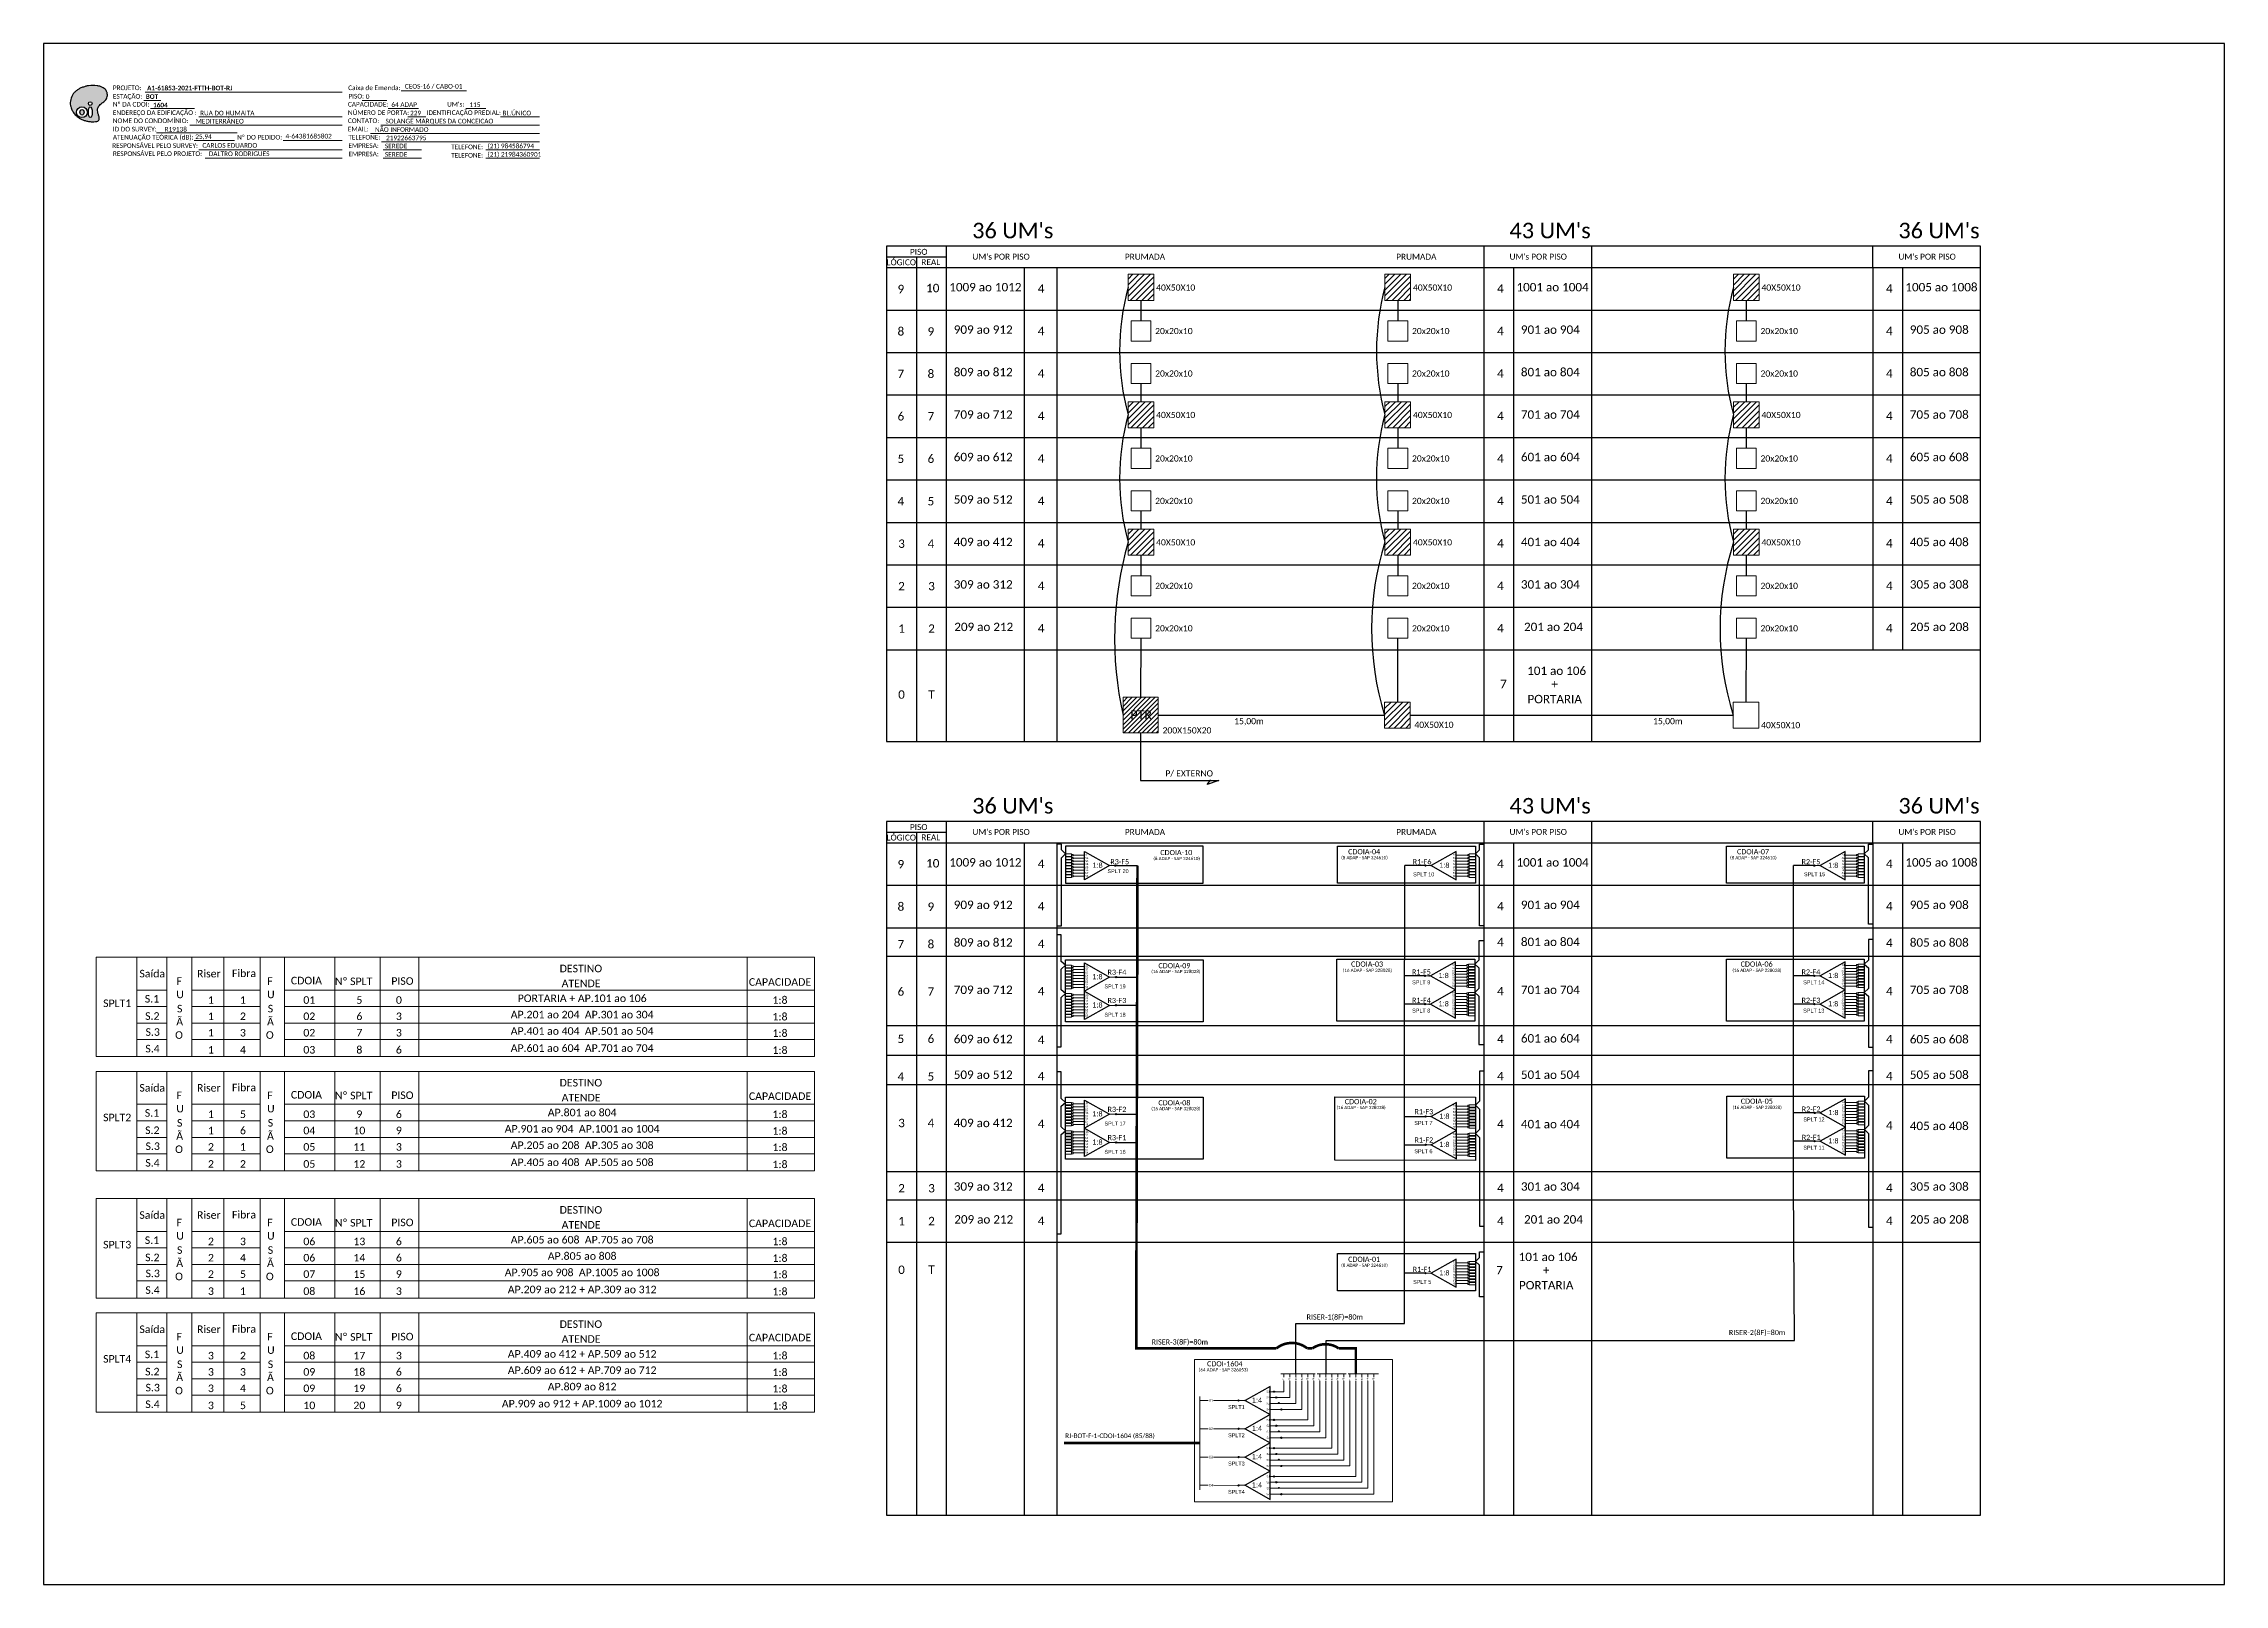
# Paper-space layout 'CDOI-1604 p2' of a CAD drawing. Header units: metres, sheet in millimetres. Extents: x -439 to 402, y -851 to -257.
# The model-space entities are those that its viewports show. They can reach past a viewport. Long polylines and large blocks are cut down to what shows.
import ezdxf
from ezdxf.enums import TextEntityAlignment as Align

# ---------------------------------------------------------------- set-up
doc = ezdxf.new("R2010")
doc.units = ezdxf.units.M
doc.layers.add('(Notas)', color=7, linetype='Continuous', lineweight=0)
doc.layers.add('_NUMERAÇÃO_', color=34, linetype='Continuous', lineweight=0)
doc.styles.add('ARIAL', font='arial.ttf')
doc.styles.add('WMF-Calibri0', font='calibri.ttf')
doc.styles.add('WMF-Calibri1', font='calibrib.ttf')

psp = doc.layouts.new('CDOI-1604 p2')

msp = doc.modelspace()

# ---------------------------------------------------------------- texts
at = {"color": 7, "lineweight": 0, "style": 'WMF-Calibri0'}
for s, height, p in [('PROJETO:', 1.793, (-347.27, 76.26)), ('Caixa de Emenda:', 1.7927, (-256.51, 76.26)), ('ESTAÇÃO:', 1.793, (-347.27, 72.98)), ('ENDEREÇO DA EDIFICAÇÃO :', 1.7927, (-347.27, 66.68)), ('Nº DA CDOI:', 1.7927, (-347.27, 69.91)), ('CAPACIDADE:', 1.7927, (-256.62, 69.91)), ('NÚMERO DE PORTA:', 1.7927, (-256.62, 66.68)), ('PISO:', 1.793, (-256.44, 73.03)), ('IDENTIFICAÇÃO PREDIAL:', 1.7927, (-226.25, 66.68)), ("UM's:", 1.793, (-218.38, 69.91)), ('ATENUAÇÃO TEÓRICA (dB):', 1.7927, (-347.27, 57.21)), ('NOME DO CONDOMÍNIO:', 1.7927, (-347.27, 63.56)), ('ID DO SURVEY:', 1.7927, (-347.27, 60.33)), ('Nº DO PEDIDO:', 1.7927, (-299.34, 57.21)), ('CONTATO:', 1.793, (-256.62, 63.56)), ('EMAIL:', 1.793, (-256.62, 60.33)), ('TELEFONE:', 1.793, (-256.44, 57.21)), ('RESPONSÁVEL PELO SURVEY:', 1.7927, (-347.51, 53.98)), ('RESPONSÁVEL PELO PROJETO:', 1.7927, (-347.27, 50.87)), ('EMPRESA:', 1.793, (-256.44, 53.98)), ('EMPRESA:', 1.793, (-256.44, 50.74)), ('TELEFONE:', 1.793, (-216.83, 53.47)), ('TELEFONE:', 1.793, (-216.83, 50.24))]:
    msp.add_text(s, height=height, dxfattribs=at).set_placement(p)
at = {"color": 7}
for s, height, style, p in [('A1-61853-2021-FTTH-BOT-RJ', 1.7927, 'WMF-Calibri1', (-334.07, 76.17)), ('CEOS-16 / CABO-01', 1.7927, 'WMF-Calibri0', (-234.66, 76.85)), ('BOT', 1.793, 'WMF-Calibri1', (-334.59, 72.89)), ('RUA DO HUMAITA ', 1.7927, 'WMF-Calibri0', (-313.64, 66.52)), ('0', 1.79, 'WMF-Calibri0', (-249.75, 72.88)), ('64 ADAP', 1.793, 'WMF-Calibri0', (-239.87, 69.79)), ('229', 1.793, 'WMF-Calibri0', (-232.65, 66.53)), ('115', 1.793, 'WMF-Calibri0', (-209.75, 69.77)), ('BL.ÚNICO', 1.793, 'WMF-Calibri0', (-197.01, 66.53)), ('R19138', 1.793, 'WMF-Calibri0', (-327.31, 60.28)), ('25,94', 1.793, 'WMF-Calibri0', (-315.49, 57.45)), ('MEDITERRÂNEO', 1.7927, 'WMF-Calibri0', (-315.36, 63.39)), ('4-64381685802', 1.7927, 'WMF-Calibri0', (-280.69, 57.62)), ('NÃO INFORMADO', 1.7927, 'WMF-Calibri0', (-246.19, 60.18)), ('SOLANGE MARQUES DA CONCEICAO', 1.7927, 'WMF-Calibri0', (-242.15, 63.42)), ('CARLOS EDUARDO', 1.7927, 'WMF-Calibri0', (-312.75, 54.07)), ('DALTRO RODRIGUES', 1.7927, 'WMF-Calibri0', (-310.26, 50.83)), ('SEREDE', 1.793, 'WMF-Calibri0', (-242.37, 53.83)), ('SEREDE', 1.793, 'WMF-Calibri0', (-242.37, 50.59)), ('21922663795', 1.7927, 'WMF-Calibri0', (-241.91, 56.94)), ('(21) 984586794', 1.7927, 'WMF-Calibri0', (-202.77, 53.83)), ('(21) 21984360901', 1.7927, 'WMF-Calibri0', (-202.77, 50.59)), ('1009 ao 1012', 3.24, 'WMF-Calibri0', (-24.71, -1.31)), ('40X50X10', 2.373, 'WMF-Calibri0', (55.05, -1.04)), ('40X50X10', 2.373, 'WMF-Calibri0', (154.1, -1.04)), ('1001 ao 1004', 3.24, 'WMF-Calibri0', (194.02, -1.31)), ('40X50X10', 2.373, 'WMF-Calibri0', (288.5, -1.04)), ('1005 ao 1008', 3.24, 'WMF-Calibri0', (343.99, -1.31)), ('909 ao 912', 3.24, 'WMF-Calibri0', (-22.99, -17.69)), ('20x20x10', 2.373, 'WMF-Calibri0', (54.68, -17.8)), ('20x20x10', 2.373, 'WMF-Calibri0', (153.74, -17.8)), ('901 ao 904', 3.24, 'WMF-Calibri0', (195.73, -17.69)), ('20x20x10', 2.373, 'WMF-Calibri0', (288.13, -17.8)), ('905 ao 908', 3.24, 'WMF-Calibri0', (345.71, -17.69)), ('809 ao 812', 3.24, 'WMF-Calibri0', (-22.99, -34.06)), ('20x20x10', 2.373, 'WMF-Calibri0', (54.68, -34.17)), ('20x20x10', 2.373, 'WMF-Calibri0', (153.74, -34.17)), ('801 ao 804', 3.24, 'WMF-Calibri0', (195.73, -34.06)), ('20x20x10', 2.373, 'WMF-Calibri0', (288.13, -34.17)), ('805 ao 808', 3.24, 'WMF-Calibri0', (345.71, -34.06)), ('709 ao 712', 3.24, 'WMF-Calibri0', (-22.99, -50.43)), ('40X50X10', 2.373, 'WMF-Calibri0', (55.05, -50.15)), ('40X50X10', 2.373, 'WMF-Calibri0', (154.1, -50.15)), ('701 ao 704', 3.24, 'WMF-Calibri0', (195.73, -50.43)), ('40X50X10', 2.373, 'WMF-Calibri0', (288.5, -50.15)), ('705 ao 708', 3.24, 'WMF-Calibri0', (345.71, -50.43)), ('609 ao 612', 3.24, 'WMF-Calibri0', (-22.99, -66.8)), ('20x20x10', 2.373, 'WMF-Calibri0', (54.68, -66.92)), ('20x20x10', 2.373, 'WMF-Calibri0', (153.74, -66.92)), ('601 ao 604', 3.24, 'WMF-Calibri0', (195.73, -66.8)), ('20x20x10', 2.373, 'WMF-Calibri0', (288.13, -66.92)), ('605 ao 608', 3.24, 'WMF-Calibri0', (345.71, -66.8)), ('509 ao 512', 3.24, 'WMF-Calibri0', (-22.99, -83.17)), ('20x20x10', 2.373, 'WMF-Calibri0', (54.68, -83.29)), ('20x20x10', 2.373, 'WMF-Calibri0', (153.74, -83.29)), ('501 ao 504', 3.24, 'WMF-Calibri0', (195.73, -83.17)), ('20x20x10', 2.373, 'WMF-Calibri0', (288.13, -83.29)), ('505 ao 508', 3.24, 'WMF-Calibri0', (345.71, -83.17)), ('409 ao 412', 3.24, 'WMF-Calibri0', (-22.99, -99.55)), ('40X50X10', 2.373, 'WMF-Calibri0', (55.05, -99.27)), ('40X50X10', 2.373, 'WMF-Calibri0', (154.1, -99.27)), ('401 ao 404', 3.24, 'WMF-Calibri0', (195.73, -99.55)), ('40X50X10', 2.373, 'WMF-Calibri0', (288.5, -99.27)), ('405 ao 408', 3.24, 'WMF-Calibri0', (345.71, -99.55)), ('309 ao 312', 3.24, 'WMF-Calibri0', (-22.99, -115.92)), ('20x20x10', 2.373, 'WMF-Calibri0', (54.68, -116.03)), ('20x20x10', 2.373, 'WMF-Calibri0', (153.74, -116.03)), ('301 ao 304', 3.24, 'WMF-Calibri0', (195.73, -115.92)), ('20x20x10', 2.373, 'WMF-Calibri0', (288.13, -116.03)), ('305 ao 308', 3.24, 'WMF-Calibri0', (345.71, -115.92)), ('209 ao 212', 3.24, 'WMF-Calibri0', (-22.78, -132.29)), ('20x20x10', 2.373, 'WMF-Calibri0', (54.68, -132.4)), ('20x20x10', 2.373, 'WMF-Calibri0', (153.74, -132.4)), ('201 ao 204', 3.24, 'WMF-Calibri0', (196.93, -132.29)), ('20x20x10', 2.373, 'WMF-Calibri0', (288.13, -132.4)), ('205 ao 208', 3.24, 'WMF-Calibri0', (345.77, -132.29)), ('101 ao 106', 3.24, 'WMF-Calibri0', (198.15, -149.21)), ('PORTARIA', 3.24, 'WMF-Calibri0', (198.26, -160.12)), ('+', 3.24, 'WMF-Calibri0', (207.5, -154.33)), ('PTR', 3.433, 'WMF-Calibri0', (45.14, -166.31)), ('40X50X10', 2.373, 'WMF-Calibri0', (154.65, -169.6)), ('40X50X10', 2.373, 'WMF-Calibri0', (288.36, -169.73)), ('200X150X20', 2.373, 'WMF-Calibri0', (57.54, -171.76)), ('P/ EXTERNO', 2.373, 'WMF-Calibri0', (58.62, -188.34)), ('1009 ao 1012', 3.24, 'WMF-Calibri0', (-24.71, -223.08)), ('1001 ao 1004', 3.24, 'WMF-Calibri0', (194.02, -223.08)), ('1005 ao 1008', 3.24, 'WMF-Calibri0', (343.99, -223.08)), ('909 ao 912', 3.24, 'WMF-Calibri0', (-22.99, -239.45)), ('901 ao 904', 3.24, 'WMF-Calibri0', (195.73, -239.45)), ('905 ao 908', 3.24, 'WMF-Calibri0', (345.71, -239.45)), ('809 ao 812', 3.24, 'WMF-Calibri0', (-22.99, -253.95)), ('801 ao 804', 3.24, 'WMF-Calibri0', (195.73, -253.72)), ('805 ao 808', 3.24, 'WMF-Calibri0', (345.71, -253.97)), ('709 ao 712', 3.24, 'WMF-Calibri0', (-22.99, -272.2)), ('SPLT 9', 1.5, 'ARIAL', (153.79, -268.46)), ('701 ao 704', 3.24, 'WMF-Calibri0', (195.73, -272.2)), ('SPLT 14', 1.5, 'ARIAL', (304.59, -268.46)), ('705 ao 708', 3.24, 'WMF-Calibri0', (345.71, -272.2)), ('SPLT 8', 1.5, 'ARIAL', (153.79, -279.36)), ('SPLT 13', 1.5, 'ARIAL', (304.59, -279.36)), ('609 ao 612', 3.24, 'WMF-Calibri0', (-22.99, -291.18)), ('601 ao 604', 3.24, 'WMF-Calibri0', (195.73, -290.92)), ('605 ao 608', 3.24, 'WMF-Calibri0', (345.71, -291.25)), ('509 ao 512', 3.24, 'WMF-Calibri0', (-22.99, -304.94)), ('501 ao 504', 3.24, 'WMF-Calibri0', (195.73, -304.94)), ('505 ao 508', 3.24, 'WMF-Calibri0', (345.71, -304.94)), ('409 ao 412', 3.24, 'WMF-Calibri0', (-22.99, -323.53)), ('401 ao 404', 3.24, 'WMF-Calibri0', (195.73, -323.98)), ('SPLT 12', 1.5, 'ARIAL', (304.66, -321.31)), ('405 ao 408', 3.24, 'WMF-Calibri0', (345.71, -324.67)), ('SPLT 11', 1.5, 'ARIAL', (304.66, -332.21)), ('309 ao 312', 3.24, 'WMF-Calibri0', (-22.99, -348.04)), ('301 ao 304', 3.24, 'WMF-Calibri0', (195.73, -348.04)), ('305 ao 308', 3.24, 'WMF-Calibri0', (345.71, -348.04)), ('209 ao 212', 3.24, 'WMF-Calibri0', (-22.78, -360.72)), ('201 ao 204', 3.24, 'WMF-Calibri0', (196.93, -360.72)), ('205 ao 208', 3.24, 'WMF-Calibri0', (345.77, -360.72)), ('101 ao 106', 3.24, 'WMF-Calibri0', (194.87, -375.17)), ('+', 3.24, 'WMF-Calibri0', (204.22, -380.29)), ('PORTARIA', 3.24, 'WMF-Calibri0', (194.98, -386.09))]:
    msp.add_text(s, height=height, dxfattribs=dict(at, style=style)).set_placement(p)
at = {"color": 7, "style": 'WMF-Calibri1'}
msp.add_text('1604', height=1.793, dxfattribs=at).set_placement((-328.94, 69.6), align=Align.CENTER)
at = {"color": 0, "style": 'WMF-Calibri0'}
for s, height, p in [("36 UM's", 6, (-15.88, 19.13)), ("43 UM's", 6, (191.34, 19.13)), ("36 UM's", 6, (341.31, 19.13)), ('  LÓGICO', 2.3, (-50.5, 8.74)), ('     PISO', 2.3, (-43.95, 12.77)), ('    REAL', 2.3, (-38.74, 8.79)), ("UM's POR PISO", 2.3, (-15.81, 10.91)), ('PRUMADA', 2.3, (43, 10.88)), ('PRUMADA', 2.3, (147.64, 10.88)), ("UM's POR PISO", 2.3, (191.34, 10.91)), ("UM's POR PISO", 2.3, (341.31, 10.91)), ("36 UM's", 6, (-15.88, -202.63)), ("43 UM's", 6, (191.34, -202.63)), ("36 UM's", 6, (341.31, -202.63)), ('  LÓGICO', 2.3, (-50.5, -213.03)), ('     PISO', 2.3, (-43.95, -209)), ("UM's POR PISO", 2.3, (-15.81, -210.86)), ('PRUMADA', 2.3, (43, -210.89)), ('PRUMADA', 2.3, (147.64, -210.89)), ("UM's POR PISO", 2.3, (191.34, -210.86)), ("UM's POR PISO", 2.3, (341.31, -210.86)), ('    REAL', 2.3, (-38.74, -212.97))]:
    msp.add_text(s, height=height, dxfattribs=at).set_placement(p)
at = {"color": 7, "style": 'WMF-Calibri0'}
for p in [(-31.09, -0.04), (-31.09, -221.8)]:
    msp.add_text('10', height=3.24, dxfattribs=at).set_placement(p, align=Align.MIDDLE_CENTER)
at = {"color": 3}
for s, height, style, p in [('15,00m', 2.373, 'WMF-Calibri0', (85.16, -168.2)), ('15,00m', 2.373, 'WMF-Calibri0', (246.69, -168.2)), ('SPLT 19', 1.5, 'ARIAL', (35.14, -270.03)), ('SPLT 18', 1.5, 'ARIAL', (35.14, -280.93)), ('SPLT 17', 1.5, 'ARIAL', (35.14, -322.89)), ('SPLT 16', 1.5, 'ARIAL', (35.14, -333.79))]:
    msp.add_text(s, height=height, dxfattribs=dict(at, style=style)).set_placement(p)
at = {"color": 1}
for s, height, style, p in [('CDOIA-10', 2, 'WMF-Calibri0', (56.66, -218.66)), ('CDOIA-04', 2, 'WMF-Calibri0', (129.11, -218.34)), ('CDOIA-07', 2, 'WMF-Calibri0', (279.08, -218.34)), ('CDOIA-09', 2, 'WMF-Calibri0', (55.93, -262.28)), ('CDOIA-03', 2, 'WMF-Calibri0', (130.24, -261.67)), ('CDOIA-06', 2, 'WMF-Calibri0', (280.46, -261.67)), ('CDOIA-08', 2, 'WMF-Calibri0', (55.93, -315.14)), ('CDOIA-02', 2, 'WMF-Calibri0', (127.81, -314.68)), ('CDOIA-05', 2, 'WMF-Calibri0', (280.54, -314.52)), ('CDOIA-01', 2, 'WMF-Calibri0', (129.11, -375.48)), ('1:4', 2, 'ARIAL', (92.02, -429.78)), ('S1', 0.75, 'ARIAL', (97.63, -425.86)), ('S2', 0.75, 'ARIAL', (97.63, -428.12)), ('S3', 0.75, 'ARIAL', (97.63, -430.47)), ('S4', 0.75, 'ARIAL', (97.63, -432.73)), ('S1', 0.75, 'ARIAL', (97.63, -436.76)), ('1:4', 2, 'ARIAL', (92.02, -440.68)), ('S2', 0.75, 'ARIAL', (97.63, -439.01)), ('S3', 0.75, 'ARIAL', (97.63, -441.36)), ('S4', 0.75, 'ARIAL', (97.63, -443.63)), ('1:4', 2, 'ARIAL', (92.02, -451.57)), ('S1', 0.75, 'ARIAL', (97.63, -447.65)), ('S2', 0.75, 'ARIAL', (97.63, -449.91)), ('S3', 0.75, 'ARIAL', (97.63, -452.26)), ('S4', 0.75, 'ARIAL', (97.63, -454.52)), ('1:4', 2, 'ARIAL', (92.02, -462.47)), ('S1', 0.75, 'ARIAL', (97.63, -458.55)), ('S2', 0.75, 'ARIAL', (97.63, -460.81)), ('S3', 0.75, 'ARIAL', (97.63, -463.16)), ('S4', 0.75, 'ARIAL', (97.63, -465.42))]:
    msp.add_text(s, height=height, dxfattribs=dict(at, style=style)).set_placement(p)
at = {"color": 3, "style": 'ARIAL', "text_generation_flag": 6}
msp.add_text('SPLT 20', height=1.5, rotation=180, dxfattribs=at).set_placement((36.29, -225.58))
at = {"color": 40, "style": 'WMF-Calibri0'}
for s, p in [('R3-F5', (37.4, -222.22)), ('R3-F4', (36.32, -264.81)), ('R3-F3', (36.32, -275.71)), ('R3-F2', (36.32, -317.67)), ('R3-F1', (36.32, -328.56))]:
    msp.add_text(s, height=2, dxfattribs=at).set_placement(p)
at = {"color": 1, "style": 'WMF-Calibri0'}
for s, p in [('(8 ADAP - SAP 324610)', (62.97, -220.59)), ('(8 ADAP - SAP 324610)', (135.41, -220.27)), ('(8 ADAP - SAP 324610)', (285.38, -220.27)), ('(16 ADAP - SAP 328028)', (62.68, -264.16)), ('(16 ADAP - SAP 328028)', (136.54, -263.69)), ('(16 ADAP - SAP 328028)', (286.76, -263.69)), ('(16 ADAP - SAP 328028)', (62.68, -317.02)), ('(16 ADAP - SAP 328028)', (134.08, -316.59)), ('(16 ADAP - SAP 328028)', (286.84, -316.54)), ('(8 ADAP - SAP 324610)', (135.41, -377.41))]:
    msp.add_text(s, height=1.25, dxfattribs=at).set_placement(p, align=Align.CENTER)
at = {"color": 5, "style": 'WMF-Calibri0'}
for s, p in [('R1-F6', (154, -222.22)), ('R1-F5', (153.74, -264.72)), ('R1-F4', (153.74, -275.62)), ('R1-F3', (154.67, -318.57)), ('R1-F2', (154.67, -329.47)), ('R1-F1', (154, -379.36))]:
    msp.add_text(s, height=2, dxfattribs=at).set_placement(p)
at = {"color": 7, "style": 'ARIAL', "text_generation_flag": 6}
for s, p in [('SPLT 10', (154.17, -226.83)), ('SPLT 15', (304.9, -226.79)), ('SPLT 5', (154.17, -383.97))]:
    msp.add_text(s, height=1.5, rotation=180, dxfattribs=at).set_placement(p)
at = {"color": 6, "style": 'WMF-Calibri0'}
for s, p in [('R2-F5', (303.97, -222.22)), ('R2-F4', (303.96, -264.72)), ('R2-F3', (303.96, -275.62)), ('R2-F2', (304.04, -317.57)), ('R2-F1', (304.04, -328.47))]:
    msp.add_text(s, height=2, dxfattribs=at).set_placement(p)
at = {"color": 7, "linetype": 'Continuous', "lineweight": 0, "style": 'WMF-Calibri0'}
for s, height, p in [('Saída', 2.911, (-332.1, -264.35)), ('F', 2.91, (-321.68, -267.22)), ('Riser', 2.911, (-310.27, -264.35)), ('Fibra', 2.911, (-296.69, -264.22)), ('F', 2.91, (-286.67, -267.22)), ('CDOIA', 2.911, (-272.63, -267.03)), ('Nº SPLT', 2.911, (-254.43, -267.32)), ('PISO', 2.911, (-235.61, -267.2)), ('DESTINO', 2.911, (-166.78, -262.38)), ('ATENDE', 2.911, (-166.71, -268.12)), ('CAPACIDADE', 2.911, (-90, -267.57)), ('SPLT1', 2.911, (-345.6, -275.78)), ('S.1', 2.911, (-332.18, -274.04)), ('S.1', 2.911, (-332.18, -274.05)), ('U', 2.91, (-321.35, -272.37)), ('S', 2.91, (-321.5, -277.85)), ('1', 2.91, (-309.45, -274.52)), ('1', 2.91, (-297.11, -274.52)), ('U', 2.91, (-286.34, -272.37)), ('S', 2.91, (-286.49, -277.85)), ('01', 2.911, (-271.52, -274.52)), ('5', 2.91, (-252.22, -274.52)), ('0', 2.91, (-236.97, -274.52)), ('PORTARIA + AP.101 ao 106', 2.9106, (-166.29, -273.86)), ('1:8', 2.911, (-90, -274.53)), ('S.2', 2.911, (-332.05, -280.69)), ('S.2', 2.911, (-332.05, -280.7)), ('S.3', 2.911, (-331.91, -286.86)), ('Ã', 2.91, (-321.51, -282.87)), ('1', 2.91, (-309.45, -280.8)), ('1', 2.91, (-309.45, -287.13)), ('2', 2.91, (-297.11, -280.8)), ('3', 2.91, (-297.11, -287.13)), ('Ã', 2.91, (-286.5, -282.87)), ('02', 2.911, (-271.52, -280.8)), ('02', 2.911, (-271.52, -287.13)), ('6', 2.91, (-252.22, -280.8)), ('7', 2.91, (-252.22, -287.13)), ('3', 2.91, (-236.97, -280.8)), ('3', 2.91, (-236.97, -287.13)), ('AP.201 ao 204  AP.301 ao 304', 2.9106, (-166.29, -280.14)), ('AP.401 ao 404  AP.501 ao 504', 2.9106, (-166.29, -286.47)), ('1:8', 2.911, (-90, -280.94)), ('1:8', 2.911, (-90, -287.27)), ('S.4', 2.911, (-331.98, -293.27)), ('O', 2.91, (-321.76, -288.02)), ('1', 2.91, (-309.45, -293.71)), ('4', 2.91, (-297.11, -293.71)), ('O', 2.91, (-286.75, -288.02)), ('03', 2.911, (-271.52, -293.71)), ('8', 2.91, (-252.22, -293.71)), ('6', 2.91, (-236.97, -293.71)), ('AP.601 ao 604  AP.701 ao 704', 2.9106, (-166.29, -293.05)), ('1:8', 2.911, (-90, -293.84)), ('Saída', 2.911, (-332.1, -308.38)), ('F', 2.91, (-321.68, -311.25)), ('Riser', 2.911, (-310.27, -308.38)), ('Fibra', 2.911, (-296.69, -308.25)), ('F', 2.91, (-286.67, -311.25)), ('CDOIA', 2.911, (-272.63, -311.06)), ('Nº SPLT', 2.911, (-254.43, -311.35)), ('PISO', 2.911, (-235.61, -311.22)), ('DESTINO', 2.911, (-166.78, -306.4)), ('ATENDE', 2.911, (-166.71, -312.15)), ('CAPACIDADE', 2.911, (-90, -311.59)), ('SPLT2', 2.911, (-345.6, -319.8)), ('S.1', 2.911, (-332.18, -318.07)), ('S.1', 2.911, (-332.18, -318.07)), ('U', 2.91, (-321.35, -316.4)), ('1', 2.91, (-309.45, -318.55)), ('5', 2.91, (-297.11, -318.55)), ('U', 2.91, (-286.34, -316.4)), ('03', 2.911, (-271.52, -318.55)), ('9', 2.91, (-252.22, -318.55)), ('6', 2.91, (-236.97, -318.55)), ('AP.801 ao 804', 2.9106, (-166.29, -317.89)), ('1:8', 2.911, (-90, -318.55)), ('S.2', 2.911, (-332.05, -324.72)), ('S.2', 2.911, (-332.05, -324.73)), ('Ã', 2.91, (-321.51, -326.9)), ('S', 2.91, (-321.5, -321.88)), ('1', 2.91, (-309.45, -324.83)), ('6', 2.91, (-297.11, -324.83)), ('Ã', 2.91, (-286.5, -326.9)), ('S', 2.91, (-286.49, -321.88)), ('04', 2.911, (-271.52, -324.83)), ('10', 2.911, (-252.22, -324.83)), ('9', 2.91, (-236.97, -324.83)), ('AP.901 ao 904  AP.1001 ao 1004', 2.9106, (-166.29, -324.17)), ('1:8', 2.911, (-90, -324.97)), ('S.4', 2.911, (-331.98, -337.3)), ('S.3', 2.911, (-331.91, -330.88)), ('O', 2.91, (-321.76, -332.05)), ('2', 2.91, (-309.45, -331.16)), ('2', 2.91, (-309.45, -337.73)), ('2', 2.91, (-297.11, -337.73)), ('1', 2.91, (-297.11, -331.16)), ('O', 2.91, (-286.75, -332.05)), ('05', 2.911, (-271.52, -331.16)), ('05', 2.911, (-271.52, -337.73)), ('11', 2.911, (-252.22, -331.16)), ('12', 2.911, (-252.22, -337.73)), ('3', 2.91, (-236.97, -331.16)), ('3', 2.91, (-236.97, -337.73)), ('AP.205 ao 208  AP.305 ao 308', 2.9106, (-166.29, -330.5)), ('AP.405 ao 408  AP.505 ao 508', 2.9106, (-166.29, -337.08)), ('1:8', 2.911, (-90, -331.3)), ('1:8', 2.911, (-90, -337.87)), ('Saída', 2.911, (-332.1, -357.42)), ('F', 2.91, (-321.68, -360.29)), ('Riser', 2.911, (-310.27, -357.42)), ('Fibra', 2.911, (-296.69, -357.29)), ('F', 2.91, (-286.67, -360.29)), ('CDOIA', 2.911, (-272.63, -360.1)), ('Nº SPLT', 2.911, (-254.43, -360.39)), ('PISO', 2.911, (-235.61, -360.26)), ('DESTINO', 2.911, (-166.78, -355.44)), ('ATENDE', 2.911, (-166.71, -361.19)), ('CAPACIDADE', 2.911, (-90, -360.63)), ('SPLT3', 2.911, (-345.6, -368.84)), ('S.1', 2.911, (-332.18, -367.1)), ('S.1', 2.911, (-332.18, -367.11)), ('U', 2.91, (-321.35, -365.44)), ('S', 2.91, (-321.5, -370.92)), ('2', 2.91, (-309.45, -367.59)), ('3', 2.91, (-297.11, -367.59)), ('U', 2.91, (-286.34, -365.44)), ('S', 2.91, (-286.49, -370.92)), ('06', 2.911, (-271.52, -367.59)), ('13', 2.911, (-252.22, -367.59)), ('6', 2.91, (-236.97, -367.59)), ('AP.605 ao 608  AP.705 ao 708', 2.9106, (-166.29, -366.93)), ('1:8', 2.911, (-90, -367.59)), ('S.2', 2.911, (-332.05, -373.76)), ('S.2', 2.911, (-332.05, -373.77)), ('S.3', 2.911, (-331.91, -379.92)), ('Ã', 2.91, (-321.51, -375.94)), ('2', 2.91, (-309.45, -373.87)), ('4', 2.91, (-297.11, -373.87)), ('Ã', 2.91, (-286.5, -375.94)), ('06', 2.911, (-271.52, -373.87)), ('14', 2.911, (-252.22, -373.87)), ('6', 2.91, (-236.97, -373.87)), ('AP.905 ao 908  AP.1005 ao 1008', 2.9106, (-166.29, -379.54)), ('AP.805 ao 808', 2.9106, (-166.29, -373.21)), ('1:8', 2.911, (-90, -374.01)), ('S.4', 2.911, (-331.98, -386.34)), ('O', 2.91, (-321.76, -381.09)), ('2', 2.91, (-309.45, -380.2)), ('3', 2.91, (-309.45, -386.77)), ('5', 2.91, (-297.11, -380.2)), ('1', 2.91, (-297.11, -386.77)), ('O', 2.91, (-286.75, -381.09)), ('07', 2.911, (-271.52, -380.2)), ('08', 2.911, (-271.52, -386.77)), ('15', 2.911, (-252.22, -380.2)), ('16', 2.911, (-252.22, -386.77)), ('3', 2.91, (-236.97, -386.77)), ('9', 2.91, (-236.97, -380.2)), ('AP.209 ao 212 + AP.309 ao 312', 2.9106, (-166.29, -386.12)), ('1:8', 2.911, (-90, -380.34)), ('1:8', 2.911, (-90, -386.91)), ('Saída', 2.911, (-332.1, -401.45)), ('F', 2.91, (-321.68, -404.32)), ('Riser', 2.911, (-310.27, -401.44)), ('Fibra', 2.911, (-296.69, -401.32)), ('F', 2.91, (-286.67, -404.32)), ('CDOIA', 2.911, (-272.63, -404.13)), ('Nº SPLT', 2.911, (-254.43, -404.41)), ('PISO', 2.911, (-235.61, -404.29)), ('DESTINO', 2.911, (-166.78, -399.47)), ('CAPACIDADE', 2.911, (-90, -404.66)), ('SPLT4', 2.911, (-345.6, -412.87)), ('S.1', 2.911, (-332.18, -411.13)), ('S.1', 2.911, (-332.18, -411.14)), ('U', 2.91, (-321.35, -409.47)), ('3', 2.91, (-309.45, -411.62)), ('2', 2.91, (-297.11, -411.62)), ('U', 2.91, (-286.34, -409.47)), ('08', 2.911, (-271.52, -411.62)), ('17', 2.911, (-252.22, -411.62)), ('3', 2.91, (-236.97, -411.62)), ('AP.409 ao 412 + AP.509 ao 512', 2.9106, (-166.29, -410.96)), ('ATENDE', 2.911, (-166.71, -405.22)), ('1:8', 2.911, (-90, -411.62)), ('S.2', 2.911, (-332.05, -417.79)), ('S.2', 2.911, (-332.05, -417.8)), ('Ã', 2.91, (-321.51, -419.97)), ('S', 2.91, (-321.5, -414.95)), ('3', 2.91, (-309.45, -417.9)), ('3', 2.91, (-297.11, -417.9)), ('Ã', 2.91, (-286.5, -419.97)), ('S', 2.91, (-286.49, -414.95)), ('09', 2.911, (-271.52, -417.9)), ('18', 2.911, (-252.22, -417.9)), ('6', 2.91, (-236.97, -417.9)), ('AP.609 ao 612 + AP.709 ao 712', 2.9106, (-166.29, -417.24)), ('1:8', 2.911, (-90, -418.03)), ('S.4', 2.911, (-331.98, -430.36)), ('S.3', 2.911, (-331.91, -423.95)), ('O', 2.91, (-321.76, -425.12)), ('3', 2.91, (-309.45, -424.23)), ('4', 2.91, (-297.11, -424.23)), ('O', 2.91, (-286.75, -425.12)), ('09', 2.911, (-271.52, -424.23)), ('19', 2.911, (-252.22, -424.23)), ('6', 2.91, (-236.97, -424.23)), ('AP.909 ao 912 + AP.1009 ao 1012', 2.9106, (-166.29, -430.14)), ('AP.809 ao 812', 2.9106, (-166.29, -423.57)), ('1:8', 2.911, (-90, -424.37)), ('3', 2.91, (-309.45, -430.8)), ('5', 2.91, (-297.11, -430.8)), ('10', 2.911, (-271.52, -430.8)), ('20', 2.911, (-252.22, -430.8)), ('9', 2.91, (-236.97, -430.8)), ('1:8', 2.911, (-90, -430.94))]:
    msp.add_text(s, height=height, dxfattribs=at).set_placement(p, align=Align.MIDDLE_CENTER)
at = {"color": 5, "lineweight": 0, "style": 'WMF-Calibri0'}
msp.add_text('RISER-1(8F)=80m', height=2, dxfattribs=at).set_placement((113.06, -397.73))
at = {"color": 6, "lineweight": 0, "style": 'WMF-Calibri0'}
msp.add_text('RISER-2(8F)=80m', height=2, dxfattribs=at).set_placement((275.94, -403.71))
at = {"color": 40, "lineweight": 0, "style": 'WMF-Calibri0'}
msp.add_text('RISER-3(8F)=80m', height=2, dxfattribs=at).set_placement((53.31, -407.35))
at = {"color": 1, "lineweight": 0, "style": 'WMF-Calibri0'}
msp.add_text('(64 ADAP - SAP 326053)', height=1.25, dxfattribs=at).set_placement((81.01, -417.69), align=Align.CENTER)
msp.add_text('CDOI-1604', height=2, dxfattribs=at).set_placement((74.71, -415.77))
at = {"lineweight": 0, "style": 'ARIAL'}
for s, p in [('01', (104.21, -420.65)), ('02', (106.52, -420.65)), ('03', (108.94, -420.59)), ('04', (111.22, -420.59)), ('05', (113.47, -420.65))]:
    msp.add_text(s, height=0.617, rotation=90, dxfattribs=at).set_placement(p, align=Align.MIDDLE_CENTER)
at = {"color": 7, "lineweight": 0, "style": 'ARIAL'}
for s, p in [('06', (115.78, -420.65)), ('01', (118.09, -420.65)), ('02', (120.51, -420.59)), ('03', (122.79, -420.59)), ('04', (125.04, -420.65)), ('05', (127.36, -420.65))]:
    msp.add_text(s, height=0.617, rotation=90, dxfattribs=at).set_placement(p, align=Align.MIDDLE_CENTER)
at = {"color": 40, "lineweight": 0, "style": 'ARIAL'}
for s, p in [('01', (129.68, -420.65)), ('02', (132.09, -420.59)), ('03', (134.37, -420.59)), ('04', (136.62, -420.65)), ('05', (138.93, -420.65))]:
    msp.add_text(s, height=0.617, rotation=90, dxfattribs=at).set_placement(p, align=Align.MIDDLE_CENTER)
at = {"lineweight": 0, "style": 'ARIAL'}
for s, p in [('01', (76.21, -428.93)), ('02', (76.21, -439.83)), ('03', (76.21, -450.73)), ('04', (76.21, -461.62))]:
    msp.add_text(s, height=1, dxfattribs=at).set_placement(p, align=Align.MIDDLE_CENTER)
at = {"color": 1, "lineweight": 0, "style": 'WMF-Calibri0'}
msp.add_text('RJ-BOT-F-1-CDOI-1604 (85/88) ', height=1.7898, dxfattribs=at).set_placement((37.56, -442.53, 3.73), align=Align.MIDDLE_CENTER)
at = {"color": 7, "style": 'WMF-Calibri0'}
for tag, flags, p in [('9', 4, (-43.38, -0.42)), ('4', 4, (10.7, -0.23)), ('4', 4, (187.83, -0.23)), ('4', 4, (337.8, -0.23)), ('8', 4, (-43.38, -16.73)), ('9', 4, (-31.8, -16.8)), ('4', 4, (10.7, -16.6)), ('4', 4, (187.83, -16.6)), ('4', 4, (337.8, -16.6)), ('7', 4, (-43.38, -33.1)), ('8', 4, (-31.8, -33.1)), ('4', 4, (10.7, -32.97)), ('4', 4, (187.83, -32.97)), ('4', 4, (337.8, -32.97)), ('6', 4, (-43.38, -49.47)), ('7', 4, (-31.8, -49.47)), ('4', 4, (10.7, -49.34)), ('4', 4, (187.83, -49.34)), ('4', 4, (337.8, -49.34)), ('5', 4, (-43.38, -65.84)), ('6', 4, (-31.8, -65.84)), ('4', 4, (10.7, -65.72)), ('4', 4, (187.83, -65.72)), ('4', 4, (337.8, -65.72)), ('4', 4, (-43.38, -82.21)), ('5', 4, (-31.8, -82.21)), ('4', 4, (10.7, -82.09)), ('4', 4, (187.83, -82.09)), ('4', 4, (337.8, -82.09)), ('3', 4, (-43.13, -98.59)), ('4', 4, (-31.8, -98.59)), ('4', 4, (10.7, -98.46)), ('4', 4, (187.83, -98.46)), ('4', 4, (337.8, -98.46)), ('2', 4, (-43.13, -114.96)), ('3', 4, (-31.56, -114.96)), ('4', 4, (10.7, -114.83)), ('4', 4, (187.83, -114.83)), ('4', 4, (337.8, -114.83)), ('1', 4, (-43.13, -131.33)), ('2', 4, (-31.56, -131.32)), ('4', 4, (10.7, -131.2)), ('4', 4, (187.83, -131.2)), ('4', 4, (337.8, -131.2)), ('7', 4, (188.99, -152.69)), ('0', 4, (-43.13, -156.75)), ('T', 12, (-31.56, -156.71)), ('9', 4, (-43.38, -222.19)), ('4', 4, (10.7, -221.99)), ('4', 4, (187.83, -221.99)), ('4', 4, (337.8, -221.99)), ('8', 4, (-43.38, -238.49)), ('9', 4, (-31.8, -238.56)), ('4', 4, (10.7, -238.36)), ('4', 4, (187.83, -238.36)), ('4', 4, (337.8, -238.36)), ('7', 4, (-43.38, -252.99)), ('8', 4, (-31.8, -252.99)), ('4', 4, (10.7, -252.86)), ('4', 4, (187.83, -252.17)), ('4', 4, (337.8, -252.51)), ('6', 4, (-43.38, -271.24)), ('7', 4, (-31.8, -271.24)), ('4', 4, (10.7, -271.11)), ('4', 4, (187.83, -271.11)), ('4', 4, (337.8, -271.11)), ('5', 4, (-43.38, -289.46)), ('6', 4, (-31.8, -289.46)), ('4', 4, (10.7, -289.84)), ('4', 4, (187.83, -289.5)), ('4', 4, (337.8, -289.6)), ('4', 4, (-43.38, -303.98)), ('5', 4, (-31.8, -303.98)), ('4', 4, (10.7, -303.85)), ('4', 4, (187.83, -303.85)), ('4', 4, (337.8, -303.85)), ('3', 4, (-43.13, -321.94)), ('4', 4, (-31.8, -321.94)), ('4', 4, (10.7, -322.25)), ('4', 4, (187.83, -322.27)), ('4', 4, (337.8, -322.86)), ('2', 4, (-43.13, -347.08)), ('3', 4, (-31.56, -347.08)), ('4', 4, (10.7, -346.95)), ('4', 4, (187.83, -346.95)), ('4', 4, (337.8, -346.95)), ('1', 4, (-43.13, -359.77)), ('2', 4, (-31.56, -359.75)), ('4', 4, (10.7, -359.64)), ('4', 4, (187.83, -359.64)), ('4', 4, (337.8, -359.64)), ('0', 4, (-43.13, -378.52)), ('T', 12, (-31.56, -378.48)), ('7', 4, (187.49, -378.66))]:
    msp.add_attdef(tag, text='XX', height=3.24, dxfattribs=dict(at, flags=flags)).set_placement(p, align=Align.MIDDLE_CENTER)

# ---------------------------------------------------------------- blocks, each defined once
blk = doc.blocks.new('SPLT_1-8_SC-APC_ESQ')
at = {"color": 3, "lineweight": 0}
for points in [[(2.41, -3.02), (0, -3.02)], [(2.41, -4), (0, -4)], [(2.41, -4.17), (0, -4.17)], [(2.41, -5.16), (0, -5.16)], [(2.41, -5.32), (0, -5.32)], [(2.41, -6.31), (0, -6.31)], [(2.41, -6.48), (0, -6.48)], [(2.41, -7.46), (0, -7.46)], [(2.41, -7.63), (0, -7.63)], [(2.41, -3.02), (2.41, -4)], [(2.41, -4.17), (2.41, -5.16)], [(2.41, -5.32), (2.41, -6.31)], [(2.41, -6.48), (2.41, -7.46)], [(2.41, -7.63), (2.41, -8.62)], [(2.99, -3.51), (7.37, -3.51)], [(7.37, -4.66), (2.99, -4.66)], [(7.37, -5.82), (2.99, -5.82)], [(7.37, -6.97), (2.99, -6.97)], [(7.37, -8.12), (2.99, -8.12)], [(2.41, -8.62), (0, -8.62)], [(2.41, -8.78), (0, -8.78)], [(2.41, -9.77), (0, -9.77)], [(2.41, -9.94), (0, -9.94)], [(2.41, -10.92), (0, -10.92)], [(2.41, -11.09), (0, -11.09)], [(2.41, -12.08), (0, -12.08)], [(2.41, -8.78), (2.41, -9.77)], [(2.41, -9.94), (2.41, -10.92)], [(2.41, -11.09), (2.41, -12.08)], [(7.37, -9.28), (2.99, -9.28)], [(7.37, -10.43), (2.99, -10.43)], [(7.37, -11.58), (2.99, -11.58)]]:
    blk.add_lwpolyline(points, dxfattribs=at)
for points in [[(2.99, -3.22), (2.41, -3.22), (2.41, -3.8), (2.99, -3.8)], [(2.99, -4.38), (2.41, -4.38), (2.41, -4.95), (2.99, -4.95)], [(2.99, -5.53), (2.41, -5.53), (2.41, -6.1), (2.99, -6.1)], [(2.99, -6.68), (2.41, -6.68), (2.41, -7.26), (2.99, -7.26)], [(2.99, -7.84), (2.41, -7.84), (2.41, -8.41), (2.99, -8.41)], [(2.99, -8.99), (2.41, -8.99), (2.41, -9.56), (2.99, -9.56)], [(2.99, -10.14), (2.41, -10.14), (2.41, -10.72), (2.99, -10.72)], [(2.99, -11.3), (2.41, -11.3), (2.41, -11.87), (2.99, -11.87)]]:
    blk.add_lwpolyline(points, close=True, dxfattribs=at)
at = {"color": 1}
blk.add_lwpolyline([(7.37, -2.1), (17.04, -7.55), (7.37, -13), (7.37, -2.1)], dxfattribs=at)
at = {"color": 1, "lineweight": 0}
blk.add_lwpolyline([(17.04, -7.55), (19.26, -7.55)], dxfattribs=at)
at = {"color": 1, "style": 'ARIAL'}
for s, height, p in [('S5', 0.75, (7.55, -8.57)), ('S3', 0.75, (7.55, -6.18)), ('S4', 0.75, (7.55, -7.36)), ('S2', 0.75, (7.56, -4.97)), ('S1', 0.75, (7.7, -3.78)), ('1:8', 2, (10.45, -8.4)), ('S6', 0.75, (7.55, -9.69)), ('S7', 0.75, (7.55, -10.78)), ('S8', 0.75, (7.55, -11.9))]:
    blk.add_text(s, height=height, dxfattribs=at).set_placement(p)
blk = doc.blocks.new('SPLITTER_')
blk.add_point((0, 0))
at = {"style": 'ARIAL', "flags": 4}
blk.add_attdef('SPLT', (0, -3.26), '', height=1.5, dxfattribs=at)
blk = doc.blocks.new('SPLT_1-8_SC-APC')
at = {"color": 1, "lineweight": 0}
blk.add_lwpolyline([(-17.04, -7.55), (-19.26, -7.55)], dxfattribs=at)
at = {"color": 1}
blk.add_lwpolyline([(-7.37, -2.1), (-17.04, -7.55), (-7.37, -13), (-7.37, -2.1)], dxfattribs=at)
at = {"color": 3, "lineweight": 0}
for points in [[(-2.99, -3.51), (-7.37, -3.51)], [(-7.37, -4.66), (-2.99, -4.66)], [(-7.37, -5.82), (-2.99, -5.82)], [(-7.37, -6.97), (-2.99, -6.97)], [(-7.37, -8.12), (-2.99, -8.12)], [(-2.41, -3.02), (-2.41, -4)], [(-2.41, -3.02), (0, -3.02)], [(-2.41, -4), (0, -4)], [(-2.41, -4.17), (-2.41, -5.16)], [(-2.41, -4.17), (0, -4.17)], [(-2.41, -5.16), (0, -5.16)], [(-2.41, -5.32), (-2.41, -6.31)], [(-2.41, -5.32), (0, -5.32)], [(-2.41, -6.31), (0, -6.31)], [(-2.41, -6.48), (-2.41, -7.46)], [(-2.41, -6.48), (0, -6.48)], [(-2.41, -7.46), (0, -7.46)], [(-2.41, -7.63), (-2.41, -8.62)], [(-2.41, -7.63), (0, -7.63)], [(-7.37, -9.28), (-2.99, -9.28)], [(-7.37, -10.43), (-2.99, -10.43)], [(-7.37, -11.58), (-2.99, -11.58)], [(-2.41, -8.62), (0, -8.62)], [(-2.41, -8.78), (-2.41, -9.77)], [(-2.41, -8.78), (0, -8.78)], [(-2.41, -9.77), (0, -9.77)], [(-2.41, -9.94), (-2.41, -10.92)], [(-2.41, -9.94), (0, -9.94)], [(-2.41, -10.92), (0, -10.92)], [(-2.41, -11.09), (-2.41, -12.08)], [(-2.41, -11.09), (0, -11.09)], [(-2.41, -12.08), (0, -12.08)]]:
    blk.add_lwpolyline(points, dxfattribs=at)
for points in [[(-2.99, -3.22), (-2.41, -3.22), (-2.41, -3.8), (-2.99, -3.8)], [(-2.99, -4.38), (-2.41, -4.38), (-2.41, -4.95), (-2.99, -4.95)], [(-2.99, -5.53), (-2.41, -5.53), (-2.41, -6.1), (-2.99, -6.1)], [(-2.99, -6.68), (-2.41, -6.68), (-2.41, -7.26), (-2.99, -7.26)], [(-2.99, -7.84), (-2.41, -7.84), (-2.41, -8.41), (-2.99, -8.41)], [(-2.99, -8.99), (-2.41, -8.99), (-2.41, -9.56), (-2.99, -9.56)], [(-2.99, -10.14), (-2.41, -10.14), (-2.41, -10.72), (-2.99, -10.72)], [(-2.99, -11.3), (-2.41, -11.3), (-2.41, -11.87), (-2.99, -11.87)]]:
    blk.add_lwpolyline(points, close=True, dxfattribs=at)
at = {"color": 1, "style": 'ARIAL'}
for s, height, p in [('1:8', 2, (-13.91, -8.4)), ('S1', 0.75, (-8.74, -3.78)), ('S2', 0.75, (-8.74, -4.97)), ('S3', 0.75, (-8.74, -6.18)), ('S4', 0.75, (-8.74, -7.36)), ('S5', 0.75, (-8.74, -8.57)), ('S6', 0.75, (-8.74, -9.69)), ('S7', 0.75, (-8.74, -10.78)), ('S8', 0.75, (-8.74, -11.9))]:
    blk.add_text(s, height=height, dxfattribs=at).set_placement(p)
blk = doc.blocks.new('OI')
h = blk.add_hatch(color=40)
edge = h.paths.add_edge_path()
edge.add_spline(control_points=[(4.35, -0.67), (3.92, -0.99), (3.26, -1.5), (2.81, -2.59), (2.9, -3.5), (3.06, -4.27), (3.31, -4.85), (3.37, -5.39), (3.4, -5.88), (3.2, -6.4), (2.54, -6.61), (1.65, -6.63), (0.55, -6.67), (-0.56, -6.42), (-1.61, -6.14), (-2.77, -5.61), (-3.92, -4.77), (-4.89, -3.7), (-5.34, -2.65), (-5.6, -1.94), (-5.85, -0.96), (-5.71, 0.47), (-5.1, 2.02), (-4.14, 3.02), (-3.3, 3.61), (-2.37, 4.16), (-1.36, 4.44), (-0.56, 4.7), (0.79, 4.85), (2.24, 4.97), (3.79, 4.57), (4.67, 4.21), (5.44, 3.65), (5.76, 2.99), (6.03, 2.21), (6.01, 1.46), (5.72, 0.64), (5.31, 0.08), (4.88, -0.38), (4.51, -0.55), (4.35, -0.67)], knot_values=[0, 0, 0, 0, 1.60434, 2.417191, 3.427595, 4.282808, 4.776746, 5.304182, 5.888771, 6.258406, 6.858137, 7.79129, 8.986195, 10.124242, 11.187857, 12.242908, 13.953784, 15.414161, 16.515391, 17.349188, 17.675853, 19.552021, 21.515531, 22.568638, 23.63245, 24.621084, 25.782718, 26.745347, 27.142653, 29.870543, 31.004649, 31.921532, 32.709589, 33.801391, 34.042471, 35.192333, 35.971461, 36.628871, 37.254359, 37.836911, 37.836911, 37.836911, 37.836911], degree=3, periodic=0)
h.paths.add_polyline_path([(1.13, -0.87, -1), (-0.04, -0.87, -1)], flags=16)
edge = h.paths.add_edge_path(flags=16)
edge.add_ellipse((0.56, -3.59), major_axis=(-0.02, 1.71), ratio=0.361305, start_angle=0, end_angle=360)
h.paths.add_polyline_path([(-0.36, -3.62, -1), (-3.8, -3.62, -1)], flags=16)
edge = h.paths.add_edge_path(flags=0)
edge.add_ellipse((-2.08, -3.62), major_axis=(0, 0.885), ratio=0.758294, start_angle=0, end_angle=360)
at = {"color": 40}
for centre, radius in [((-2.08, -3.62), 1.72), ((0.54, -0.87), 0.587)]:
    blk.add_circle(centre, radius, dxfattribs=at)
blk.add_ellipse((-2.08, -3.62), major_axis=(0, 0.885), ratio=0.758294, start_param=-3.141592653589792, end_param=3.141592653589792, dxfattribs=at)
blk.add_ellipse((0.56, -3.59), major_axis=(-0.02, 1.71), ratio=0.361305, dxfattribs=at)
at = {"color": 40, "start_tangent": (-0.800898, -0.598801), "end_tangent": (-0.800898, -0.598801)}
blk.add_spline([(4.35, -0.67), (3.2, -1.78), (2.9, -2.54), (2.92, -3.55), (3.12, -4.38), (3.28, -4.85), (3.37, -5.37), (3.35, -5.95), (3.2, -6.29), (2.66, -6.55), (1.73, -6.63), (0.54, -6.62), (-0.58, -6.41), (-1.6, -6.11), (-2.56, -5.67), (-3.95, -4.67), (-4.89, -3.56), (-5.37, -2.56), (-5.64, -1.78), (-5.72, -1.46), (-5.63, 0.42), (-4.84, 2.22), (-4.13, 2.99), (-3.27, 3.62), (-2.4, 4.09), (-1.3, 4.47), (-0.37, 4.72), (0.02, 4.77), (2.75, 4.8), (3.85, 4.53), (4.69, 4.16), (5.31, 3.68), (5.85, 2.73), (5.93, 2.5), (5.94, 1.35), (5.67, 0.62), (5.29, 0.08), (4.84, -0.36), (4.35, -0.67)], degree=3, dxfattribs=at)

# ---------------------------------------------------------------- hatches: boundary and pattern name
h = msp.add_hatch()
h.set_pattern_fill('LINE', color=1, scale=0.5, angle=45)
h.paths.add_polyline_path([(153.21, -92.99), (143.31, -92.99), (143.31, -103.03), (153.21, -103.03)])
h.paths.add_polyline_path([(54.16, -92.99), (44.4, -92.99), (44.26, -93.13), (44.26, -103.03), (54.16, -103.03)])
h.paths.add_polyline_path([(287.61, -92.99), (277.89, -92.99), (277.7, -93.17), (277.7, -103.03), (287.61, -103.03)])
h = msp.add_hatch()
h.set_pattern_fill('ANSI31', color=1, scale=10, style=0)
h.set_pattern_definition([(45, (-569.3452, -555.5049), (-0.8838835, 0.8838835), [])])
h.paths.add_polyline_path([(42.28, -171.54), (55.85, -171.54), (55.85, -157.78), (42.28, -157.78)])
h.paths.add_polyline_path([(44.28, -167.19), (54.36, -167.19), (54.36, -162.04), (44.28, -162.04)], flags=24)
h = msp.add_hatch()
h.set_pattern_fill('LINE', color=1, scale=0.5, angle=45)
h.paths.add_polyline_path([(153.07, -159.64), (143.17, -159.64), (143.17, -169.68), (153.07, -169.68)])
h = msp.add_hatch(color=3)
h.dxf.hatch_style = 1
edge = h.paths.add_edge_path()
edge.add_arc((39.33, -222.7), 0.242, 0, 360)
h = msp.add_hatch(color=3)
h.dxf.hatch_style = 1
edge = h.paths.add_edge_path()
edge.add_arc((158.93, -222.7), 0.242, 0, 360)
h = msp.add_hatch(color=3)
h.dxf.hatch_style = 1
edge = h.paths.add_edge_path()
edge.add_arc((308.9, -222.7), 0.242, 0, 360)
h = msp.add_hatch(color=3)
h.dxf.hatch_style = 1
edge = h.paths.add_edge_path()
edge.add_arc((39.57, -265.68), 0.256, 0, 360)
h = msp.add_hatch(color=3)
h.dxf.hatch_style = 1
edge = h.paths.add_edge_path()
edge.add_arc((158.7, -265.2), 0.256, 0, 360)
h = msp.add_hatch(color=3)
h.dxf.hatch_style = 1
edge = h.paths.add_edge_path()
edge.add_arc((308.92, -265.2), 0.256, 0, 360)
h = msp.add_hatch(color=3)
h.dxf.hatch_style = 1
edge = h.paths.add_edge_path()
edge.add_arc((39.57, -276.57), 0.256, 0, 360)
h = msp.add_hatch(color=3)
h.dxf.hatch_style = 1
edge = h.paths.add_edge_path()
edge.add_arc((158.7, -276.1), 0.256, 0, 360)
h = msp.add_hatch(color=3)
h.dxf.hatch_style = 1
edge = h.paths.add_edge_path()
edge.add_arc((308.92, -276.1), 0.256, 0, 360)
h = msp.add_hatch(color=3)
h.dxf.hatch_style = 1
edge = h.paths.add_edge_path()
edge.add_arc((39.57, -318.54), 0.256, 0, 360)
h = msp.add_hatch(color=3)
h.dxf.hatch_style = 1
edge = h.paths.add_edge_path()
edge.add_arc((158.97, -319.44), 0.256, 0, 360)
h = msp.add_hatch(color=3)
h.dxf.hatch_style = 1
edge = h.paths.add_edge_path()
edge.add_arc((309, -318.05), 0.256, 0, 360)
h = msp.add_hatch(color=3)
h.dxf.hatch_style = 1
edge = h.paths.add_edge_path()
edge.add_arc((39.57, -329.43), 0.256, 0, 360)
h = msp.add_hatch(color=3)
h.dxf.hatch_style = 1
edge = h.paths.add_edge_path()
edge.add_arc((158.97, -330.34), 0.256, 0, 360)
h = msp.add_hatch(color=3)
h.dxf.hatch_style = 1
edge = h.paths.add_edge_path()
edge.add_arc((309, -328.95), 0.256, 0, 360)
h = msp.add_hatch(color=3)
h.dxf.hatch_style = 1
edge = h.paths.add_edge_path()
edge.add_arc((158.93, -379.83), 0.242, 0, 360)
at = {"lineweight": 0}
h = msp.add_hatch(color=3, dxfattribs=at)
h.dxf.hatch_style = 1
edge = h.paths.add_edge_path()
edge.add_arc((86.86, -428.93), 0.256, 0, 360)
h = msp.add_hatch(color=3)
h.dxf.hatch_style = 1
edge = h.paths.add_edge_path()
edge.add_arc((100.5, -425.52), 0.242, 0, 360)
h = msp.add_hatch(color=3)
h.dxf.hatch_style = 1
edge = h.paths.add_edge_path()
edge.add_arc((101.38, -427.76), 0.242, 0, 360)
h = msp.add_hatch(color=3)
h.dxf.hatch_style = 1
edge = h.paths.add_edge_path()
edge.add_arc((100.5, -436.41), 0.242, 0, 360)
h = msp.add_hatch(color=3)
h.dxf.hatch_style = 1
edge = h.paths.add_edge_path()
edge.add_arc((102.38, -430.07), 0.242, 0, 360)
h = msp.add_hatch(color=3)
h.dxf.hatch_style = 1
edge = h.paths.add_edge_path()
edge.add_arc((103.38, -432.37), 0.242, 0, 360)
h = msp.add_hatch(color=3, dxfattribs=at)
h.dxf.hatch_style = 1
edge = h.paths.add_edge_path()
edge.add_arc((86.86, -439.83), 0.256, 0, 360)
h = msp.add_hatch(color=3)
h.dxf.hatch_style = 1
edge = h.paths.add_edge_path()
edge.add_arc((101.38, -438.66), 0.242, 0, 360)
h = msp.add_hatch(color=3)
h.dxf.hatch_style = 1
edge = h.paths.add_edge_path()
edge.add_arc((102.38, -440.97), 0.242, 0, 360)
h = msp.add_hatch(color=3)
h.dxf.hatch_style = 1
edge = h.paths.add_edge_path()
edge.add_arc((103.38, -443.27), 0.242, 0, 360)
h = msp.add_hatch(color=3, dxfattribs=at)
h.dxf.hatch_style = 1
edge = h.paths.add_edge_path()
edge.add_arc((86.86, -450.73), 0.256, 0, 360)
h = msp.add_hatch(color=3)
h.dxf.hatch_style = 1
edge = h.paths.add_edge_path()
edge.add_arc((100.5, -447.31), 0.242, 0, 360)
h = msp.add_hatch(color=3)
h.dxf.hatch_style = 1
edge = h.paths.add_edge_path()
edge.add_arc((101.38, -449.56), 0.242, 0, 360)
h = msp.add_hatch(color=3)
h.dxf.hatch_style = 1
edge = h.paths.add_edge_path()
edge.add_arc((102.38, -451.86), 0.242, 0, 360)
h = msp.add_hatch(color=3)
h.dxf.hatch_style = 1
edge = h.paths.add_edge_path()
edge.add_arc((103.38, -454.17), 0.242, 0, 360)
h = msp.add_hatch(color=3, dxfattribs=at)
h.dxf.hatch_style = 1
edge = h.paths.add_edge_path()
edge.add_arc((86.86, -461.63), 0.256, 0, 360)
h = msp.add_hatch(color=3)
h.dxf.hatch_style = 1
edge = h.paths.add_edge_path()
edge.add_arc((100.5, -458.21), 0.242, 0, 360)
h = msp.add_hatch(color=3)
h.dxf.hatch_style = 1
edge = h.paths.add_edge_path()
edge.add_arc((101.38, -460.45), 0.242, 0, 360)
h = msp.add_hatch(color=3)
h.dxf.hatch_style = 1
edge = h.paths.add_edge_path()
edge.add_arc((102.38, -462.76), 0.242, 0, 360)
h = msp.add_hatch(color=3)
h.dxf.hatch_style = 1
edge = h.paths.add_edge_path()
edge.add_arc((103.38, -465.07), 0.242, 0, 360)

# ---------------------------------------------------------------- linework, layer by layer
at = {"layer": '(Notas)', "lineweight": 0}
for p, q in [((-338.03, -296.36), (-338.03, -257.99)), ((-326.5, -296.36), (-326.5, -257.99)), ((-316.87, -296.36), (-316.87, -257.99)), ((-304.53, -296.36), (-304.53, -257.99)), ((-290.5, -296.36), (-290.5, -257.99)), ((-281.03, -296.36), (-281.03, -257.99)), ((-261.73, -296.36), (-261.73, -257.99)), ((-244.25, -296.36), (-244.25, -257.99)), ((-229.33, -296.36), (-229.33, -257.99)), ((-102.64, -296.36), (-102.64, -257.99)), ((-338.03, -340.39), (-338.03, -302.02)), ((-326.5, -340.39), (-326.5, -302.02)), ((-316.87, -340.39), (-316.87, -302.02)), ((-304.53, -340.39), (-304.53, -302.02)), ((-290.5, -340.39), (-290.5, -302.02)), ((-281.03, -340.39), (-281.03, -302.02)), ((-261.73, -340.39), (-261.73, -302.02)), ((-244.25, -340.39), (-244.25, -302.02)), ((-229.33, -340.39), (-229.33, -302.02)), ((-102.64, -340.39), (-102.64, -302.02)), ((-338.03, -389.43), (-338.03, -351.06)), ((-326.5, -389.43), (-326.5, -351.06)), ((-316.87, -389.43), (-316.87, -351.06)), ((-304.53, -389.43), (-304.53, -351.06)), ((-290.5, -389.43), (-290.5, -351.06)), ((-281.03, -389.43), (-281.03, -351.06)), ((-261.73, -389.43), (-261.73, -351.06)), ((-244.25, -389.43), (-244.25, -351.06)), ((-229.33, -389.43), (-229.33, -351.06)), ((-102.64, -389.43), (-102.64, -351.06)), ((-338.03, -433.45), (-338.03, -395.08)), ((-326.5, -433.45), (-326.5, -395.08)), ((-316.87, -433.45), (-316.87, -395.08)), ((-304.53, -433.45), (-304.53, -395.08)), ((-290.5, -433.45), (-290.5, -395.08)), ((-281.03, -433.45), (-281.03, -395.08)), ((-261.73, -433.45), (-261.73, -395.08)), ((-244.25, -433.45), (-244.25, -395.08)), ((-229.33, -433.45), (-229.33, -395.08)), ((-102.64, -433.45), (-102.64, -395.08))]:
    msp.add_line(p, q, dxfattribs=at)
for points in [[(-76.64, -257.99), (-76.64, -296.36)], [(-76.64, -302.02), (-76.64, -340.39)], [(-76.64, -351.06), (-76.64, -389.43)], [(-76.64, -395.08), (-76.64, -433.45)]]:
    msp.add_lwpolyline(points, dxfattribs=at)
for p, q in [((-48.92, 7.84), (-48.92, -174.8)), ((4.32, -174.8), (4.32, 7.84)), ((223.05, -174.8), (223.05, 7.84)), ((373.02, -174.8), (373.02, 7.84)), ((-48.92, -174.8), (275.63, -174.8)), ((275.63, -174.8), (373.02, -174.8)), ((-48.92, -213.92), (-48.92, -473.07)), ((4.32, -473.07), (4.32, -213.92)), ((223.05, -473.07), (223.05, -213.92)), ((373.02, -473.07), (373.02, -213.92)), ((-48.92, -473.07), (373.02, -473.07))]:
    msp.add_line(p, q)
at = {"color": 1, "linetype": 'Continuous'}
for p, q in [((44.26, 3.41), (46.09, 5.25)), ((44.26, 1.16), (48.34, 5.25)), ((44.26, -1.08), (50.58, 5.25)), ((44.26, -3.33), (52.83, 5.25)), ((45.03, -4.8), (54.16, 4.33)), ((47.28, -4.8), (54.16, 2.09)), ((143.31, 3.68), (144.88, 5.25)), ((143.31, 1.43), (147.12, 5.25)), ((143.31, -0.81), (149.37, 5.25)), ((143.31, -3.06), (151.61, 5.25)), ((143.82, -4.8), (153.21, 4.6)), ((146.06, -4.8), (153.21, 2.36)), ((148.31, -4.8), (153.21, 0.11)), ((277.7, 3.37), (279.58, 5.25)), ((277.7, 1.12), (281.83, 5.25)), ((277.7, -1.12), (284.07, 5.25)), ((277.7, -3.37), (286.32, 5.25)), ((278.52, -4.8), (287.61, 4.29)), ((280.76, -4.8), (287.61, 2.05)), ((49.52, -4.8), (54.16, -0.16)), ((51.77, -4.8), (54.16, -2.4)), ((54.01, -4.8), (54.16, -4.65)), ((150.55, -4.8), (153.21, -2.13)), ((152.8, -4.8), (153.21, -4.38)), ((283.01, -4.8), (287.61, -0.2)), ((285.25, -4.8), (287.61, -2.44)), ((287.5, -4.8), (287.61, -4.69)), ((44.26, -45.98), (46.37, -43.87)), ((44.26, -48.23), (48.61, -43.87)), ((44.26, -50.47), (50.86, -43.87)), ((44.26, -52.72), (53.1, -43.87)), ((45.31, -53.91), (54.16, -45.06)), ((47.55, -53.91), (54.16, -47.3)), ((49.8, -53.91), (54.16, -49.55)), ((143.31, -45.71), (145.15, -43.87)), ((143.31, -47.96), (147.4, -43.87)), ((143.31, -50.2), (149.64, -43.87)), ((143.31, -52.45), (151.89, -43.87)), ((144.09, -53.91), (153.21, -44.79)), ((146.34, -53.91), (153.21, -47.03)), ((148.58, -53.91), (153.21, -49.28)), ((277.7, -46.02), (279.86, -43.87)), ((277.7, -48.27), (282.1, -43.87)), ((277.7, -50.51), (284.35, -43.87)), ((277.7, -52.76), (286.59, -43.87)), ((278.79, -53.91), (287.61, -45.1)), ((281.04, -53.91), (287.61, -47.34)), ((283.29, -53.91), (287.61, -49.59)), ((52.04, -53.91), (54.16, -51.79)), ((150.83, -53.91), (153.21, -51.52)), ((153.07, -53.91), (153.21, -53.77)), ((285.53, -53.91), (287.61, -51.83)), ((44.26, -93.13), (44.4, -92.99)), ((277.7, -93.17), (277.89, -92.99))]:
    msp.add_line(p, q, dxfattribs=at)
at = {"color": 40}
msp.add_line((39.33, -222.7), (47.87, -222.7), dxfattribs=at)
at = {"color": 5}
for p, q in [((158.93, -222.7), (151.02, -222.7)), ((158.93, -379.83), (151.02, -379.83))]:
    msp.add_line(p, q, dxfattribs=at)
at = {"color": 6}
msp.add_line((308.9, -222.7), (300.8, -222.7), dxfattribs=at)
at = {"color": 5, "lineweight": 0}
for p, q in [((100.47, -425.52), (104.29, -425.52)), ((101.37, -427.76), (106.6, -427.76)), ((104.29, -425.52), (104.29, -421.33)), ((106.6, -427.76), (106.6, -421.34)), ((108.92, -430.07), (108.92, -421.34)), ((111.23, -432.37), (111.23, -421.3)), ((113.55, -436.41), (113.55, -421.33)), ((115.86, -438.66), (115.86, -421.34)), ((100.47, -436.41), (113.55, -436.41)), ((102.4, -430.07), (108.92, -430.07)), ((103.38, -432.37), (111.23, -432.37)), ((101.37, -438.66), (115.86, -438.66))]:
    msp.add_line(p, q, dxfattribs=at)
at = {"color": 6, "lineweight": 0}
for p, q in [((118.18, -440.97), (118.18, -421.34)), ((120.49, -443.27), (120.49, -421.3)), ((122.81, -447.31), (122.81, -421.33)), ((125.12, -449.56), (125.12, -421.34)), ((127.44, -451.86), (127.44, -421.34)), ((102.4, -440.97), (118.18, -440.97)), ((103.38, -443.27), (120.49, -443.27)), ((100.47, -447.31), (122.81, -447.31)), ((101.37, -449.56), (125.12, -449.56)), ((102.4, -451.86), (127.44, -451.86))]:
    msp.add_line(p, q, dxfattribs=at)
at = {"color": 40, "lineweight": 0}
for p, q in [((129.75, -454.17), (129.75, -421.3)), ((132.07, -458.21), (132.07, -421.3)), ((134.38, -460.45), (134.38, -421.3)), ((136.7, -462.76), (136.7, -421.3)), ((139.01, -465.07), (139.01, -421.3)), ((100.47, -458.21), (132.07, -458.21)), ((101.37, -460.45), (134.38, -460.45)), ((103.38, -454.17), (129.75, -454.17)), ((102.4, -462.76), (136.7, -462.76)), ((103.38, -465.07), (139.01, -465.07))]:
    msp.add_line(p, q, dxfattribs=at)
msp.add_lwpolyline([(-373.98, -499.81), (467.02, -499.81), (467.02, 94.19), (-373.98, 94.19)], close=True)
at = {"color": 7, "lineweight": 0}
for points in [[(-236.05, 76.01), (-210.92, 76.01)], [(-335.38, 72.24), (-328.83, 72.24)], [(-334.87, 75.52), (-258.89, 75.52)], [(-332.72, 69.17), (-315.75, 69.17)], [(-251.1, 72.28), (-241.61, 72.28)], [(-241.05, 69.17), (-229.43, 69.17)], [(-211.11, 69.17), (-203.44, 69.17)], [(-330.4, 59.75), (-299.35, 59.75)], [(-317.56, 62.82), (-258.89, 62.82)], [(-314.15, 65.93), (-258.89, 65.93)], [(-247.97, 59.58), (-182.7, 59.58)], [(-243.93, 62.82), (-182.7, 62.82)], [(-233.46, 65.93), (-226.52, 65.93)], [(-197.77, 65.93), (-182.73, 65.93)], [(-315.86, 56.79), (-300.35, 56.79)], [(-314.15, 53.23), (-258.89, 53.23)], [(-281.63, 56.79), (-258.87, 56.79)], [(-243.69, 56.34), (-182.7, 56.34)], [(-243.08, 53.23), (-228.28, 53.23)], [(-203.47, 53.23), (-182.7, 53.23)], [(-311.66, 49.99), (-258.89, 49.99)], [(-243.08, 49.99), (-228.28, 49.99)], [(-203.47, 49.99), (-182.7, 49.99)], [(99, -425.52), (100.47, -425.52)], [(99, -427.76), (101.37, -427.76)], [(99, -430.07), (102.4, -430.07)], [(99, -432.37), (103.38, -432.37)], [(99, -436.41), (100.47, -436.41)], [(99, -438.66), (101.37, -438.66)], [(99, -440.97), (102.4, -440.97)], [(99, -443.27), (103.38, -443.27)], [(71.92, -450.73), (75.08, -450.73)], [(77.15, -450.73), (86.86, -450.73)], [(99, -447.31), (100.47, -447.31)], [(99, -449.56), (101.37, -449.56)], [(99, -451.86), (102.4, -451.86)], [(99, -454.17), (103.38, -454.17)], [(99, -458.21), (100.47, -458.21)], [(99, -460.45), (101.37, -460.45)], [(99, -462.76), (102.4, -462.76)], [(99, -465.07), (103.38, -465.07)]]:
    msp.add_lwpolyline(points, dxfattribs=at)
at = {"color": 0}
for points in [[(373.02, 16.07), (-48.92, 16.07)], [(-48.92, 11.96), (-25.77, 11.96)], [(-48.92, 7.84), (223.05, 7.84)], [(373.02, -205.7), (-48.92, -205.7)], [(-48.92, -209.81), (-25.77, -209.81)], [(-48.92, -213.92), (223.05, -213.92)]]:
    msp.add_lwpolyline(points, dxfattribs=at)
for points in [[(-48.92, 16.07), (-48.92, 7.84)], [(-37.34, 11.96), (-37.34, 7.84)], [(-25.77, 7.84), (-25.77, 16.07)], [(181.45, 16.07), (181.45, 7.84)], [(223.05, 7.84), (223.05, 16.07)], [(331.43, 7.84), (331.43, 16.07)], [(373.02, 7.84), (373.02, 16.07)], [(-48.92, 7.84), (223.05, 7.84)], [(-37.34, 7.84), (-37.34, -174.8)], [(-25.77, -174.8), (-25.77, 7.84)], [(16.85, -174.8), (16.85, 7.84)], [(181.45, 7.84), (181.45, -174.8)], [(193.03, -174.8), (193.03, 7.84)], [(223.05, 7.84), (373.02, 7.84)], [(331.43, 7.84), (331.43, -139.5)], [(343, -139.5), (343, 7.84)], [(-48.92, -8.53), (223.05, -8.53)], [(223.05, -8.53), (373.02, -8.53)], [(-48.92, -24.9), (223.05, -24.9)], [(223.05, -24.9), (373.02, -24.9)], [(-48.92, -41.27), (223.05, -41.27)], [(223.05, -41.27), (373.02, -41.27)], [(-48.92, -57.64), (223.05, -57.64)], [(223.05, -57.64), (373.02, -57.64)], [(-48.92, -74.01), (223.05, -74.01)], [(223.05, -74.01), (373.02, -74.01)], [(-48.92, -90.39), (223.05, -90.39)], [(223.05, -90.39), (373.02, -90.39)], [(-48.92, -106.76), (223.05, -106.76)], [(223.05, -106.76), (373.02, -106.76)], [(-48.92, -123.13), (223.05, -123.13)], [(223.05, -123.13), (373.02, -123.13)], [(-48.92, -139.5), (223.05, -139.5)], [(223.05, -139.5), (373.02, -139.5)], [(-48.92, -205.7), (-48.92, -213.92)], [(-37.34, -209.81), (-37.34, -213.92)], [(-25.77, -213.92), (-25.77, -205.7)], [(181.45, -205.7), (181.45, -213.92)], [(223.05, -213.92), (223.05, -205.7)], [(331.43, -213.92), (331.43, -205.7)], [(373.02, -213.92), (373.02, -205.7)], [(-48.92, -213.92), (373.02, -213.92)], [(-37.34, -213.92), (-37.34, -473.07)], [(-25.77, -473.07), (-25.77, -213.92)], [(16.85, -473.07), (16.85, -213.92)], [(181.45, -213.92), (181.45, -473.07)], [(193.03, -473.07), (193.03, -213.92)], [(331.43, -213.92), (331.43, -473.07)], [(343, -473.07), (343, -213.92)], [(-48.92, -230.29), (373.02, -230.29)], [(-48.92, -246.66), (373.02, -246.66)], [(-48.92, -257.64), (373.02, -257.64)], [(-48.92, -284.35), (373.02, -284.35)], [(-48.92, -295.78), (373.02, -295.78)], [(-48.92, -307.14), (373.02, -307.14)], [(-48.92, -340.65), (373.02, -340.65)], [(-48.92, -351.56), (373.02, -351.56)], [(-48.92, -367.94), (373.02, -367.94)]]:
    msp.add_lwpolyline(points)
at = {"color": 3}
for points in [[(44.26, 0.23, 0.133273), (44.26, -48.89)], [(143.31, 0.23, 0.133273), (143.31, -48.89)], [(277.7, 0.23, 0.133273), (277.7, -48.89)], [(44.26, -48.89, 0.134057), (44.26, -98.01)], [(143.31, -48.89, 0.134057), (143.31, -98.01)], [(277.7, -48.89, 0.134057), (277.7, -98.01)], [(44.26, -98.01, 0.12536), (42.28, -164.66)], [(143.31, -98.01, 0.152982), (143.17, -164.66)], [(277.7, -98.01, 0.152982), (277.56, -164.66)]]:
    msp.add_lwpolyline(points, format="xyb", dxfattribs=at)
at = {"color": 1, "lineweight": 0}
for points in [[(54.16, 5.25), (44.26, 5.25), (44.26, -4.8), (54.16, -4.8)], [(153.21, 5.25), (143.31, 5.25), (143.31, -4.8), (153.21, -4.8)], [(287.61, 5.25), (277.7, 5.25), (277.7, -4.8), (287.61, -4.8)], [(54.16, -43.87), (44.26, -43.87), (44.26, -53.91), (54.16, -53.91)], [(153.21, -43.87), (143.31, -43.87), (143.31, -53.91), (153.21, -53.91)], [(287.61, -43.87), (277.7, -43.87), (277.7, -53.91), (287.61, -53.91)], [(54.16, -92.99), (44.26, -92.99), (44.26, -103.03), (54.16, -103.03)], [(153.21, -92.99), (143.31, -92.99), (143.31, -103.03), (153.21, -103.03)], [(287.61, -92.99), (277.7, -92.99), (277.7, -103.03), (287.61, -103.03)], [(42.28, -157.78), (55.85, -157.78), (55.85, -171.54), (42.28, -171.54)], [(153.07, -159.64), (143.17, -159.64), (143.17, -169.68), (153.07, -169.68)], [(69.85, -413.17), (146.16, -413.17), (146.16, -467.95), (69.85, -467.95)]]:
    msp.add_lwpolyline(points, close=True, dxfattribs=at)
at = {"color": 3}
for points in [[(49.21, -4.8), (49.21, -12.7)], [(148.26, -4.8), (148.26, -12.7)], [(282.66, -4.8), (282.66, -12.7)], [(49.2, -36.84), (49.21, -43.87)], [(148.25, -36.84), (148.26, -43.87)], [(282.65, -36.84), (282.66, -43.87)], [(49.21, -53.91), (49.21, -61.82)], [(148.26, -53.91), (148.26, -61.82)], [(282.66, -53.91), (282.66, -61.82)], [(49.2, -85.96), (49.21, -92.99)], [(148.25, -85.96), (148.26, -92.99)], [(282.65, -85.96), (282.66, -92.99)], [(49.21, -103.03), (49.21, -110.93)], [(148.26, -103.03), (148.26, -110.93)], [(282.66, -103.03), (282.66, -110.93)], [(49.2, -135.07), (49.06, -157.78)], [(148.12, -135.07), (148.12, -159.64)], [(282.65, -135.07), (282.51, -159.64)], [(55.85, -164.66), (143.17, -164.66)], [(153.07, -164.66), (277.56, -164.66)], [(16.85, -245.97), (18.5, -245.97), (18.5, -219.68), (20.07, -218.17), (18.5, -216.66), (18.5, -214.5), (16.85, -214.5)], [(181.41, -245.89), (179.76, -245.89), (179.76, -219.68), (178.19, -218.17), (179.76, -216.66), (179.76, -214.39), (181.41, -214.39)], [(331.38, -245.3), (329.73, -245.3), (329.73, -219.68), (328.16, -218.17), (329.73, -216.66), (329.73, -214.39), (331.38, -214.39)], [(16.82, -292.59), (18.47, -292.6), (18.48, -273.55), (20.05, -272.04), (18.48, -270.54), (18.48, -262.65), (20.05, -261.15), (18.48, -259.64), (18.48, -249.36), (16.83, -249.36)], [(181.16, -251.75), (179.51, -251.75), (179.5, -259.16), (177.93, -260.67), (179.5, -262.18), (179.5, -270.06), (177.93, -271.57), (179.5, -273.08), (179.5, -291.73), (181.15, -291.73)], [(331.38, -251.16), (329.73, -251.16), (329.72, -259.16), (328.15, -260.67), (329.72, -262.18), (329.72, -270.06), (328.15, -271.57), (329.72, -273.08), (329.72, -292.64), (331.37, -292.64)], [(16.82, -364.62), (18.47, -364.62), (18.48, -326.41), (20.05, -324.9), (18.48, -323.39), (18.48, -315.51), (20.05, -314.01), (18.48, -312.5), (18.48, -302.22), (16.83, -302.22)], [(181.42, -301.99), (179.77, -301.99), (179.76, -313.56), (178.2, -315.07), (179.76, -316.58), (179.76, -324.46), (178.2, -325.97), (179.76, -327.48), (179.76, -361.75), (181.41, -361.75)], [(331.46, -301.87), (329.81, -301.87), (329.8, -312.01), (328.23, -313.52), (329.8, -315.03), (329.8, -322.91), (328.23, -324.42), (329.8, -325.93), (329.8, -362.16), (331.45, -362.16)], [(181.41, -388.94), (179.76, -388.94), (179.76, -376.81), (178.19, -375.3), (179.76, -373.8), (179.76, -371.56), (181.41, -371.56)]]:
    msp.add_lwpolyline(points, dxfattribs=at)
at = {"lineweight": 0}
for points in [[(53.03, -12.7), (45.37, -12.7), (45.37, -20.47), (53.03, -20.47)], [(152.09, -12.7), (144.42, -12.7), (144.42, -20.47), (152.09, -20.47)], [(286.48, -12.7), (278.82, -12.7), (278.82, -20.47), (286.48, -20.47)], [(53.03, -29.07), (45.37, -29.07), (45.37, -36.84), (53.03, -36.84)], [(152.09, -29.07), (144.42, -29.07), (144.42, -36.84), (152.09, -36.84)], [(286.48, -29.07), (278.82, -29.07), (278.82, -36.84), (286.48, -36.84)], [(53.03, -61.82), (45.37, -61.82), (45.37, -69.58), (53.03, -69.58)], [(152.09, -61.82), (144.42, -61.82), (144.42, -69.58), (152.09, -69.58)], [(286.48, -61.82), (278.82, -61.82), (278.82, -69.58), (286.48, -69.58)], [(53.03, -78.19), (45.37, -78.19), (45.37, -85.96), (53.03, -85.96)], [(152.09, -78.19), (144.42, -78.19), (144.42, -85.96), (152.09, -85.96)], [(286.48, -78.19), (278.82, -78.19), (278.82, -85.96), (286.48, -85.96)], [(53.03, -110.93), (45.37, -110.93), (45.37, -118.7), (53.03, -118.7)], [(152.09, -110.93), (144.42, -110.93), (144.42, -118.7), (152.09, -118.7)], [(286.48, -110.93), (278.82, -110.93), (278.82, -118.7), (286.48, -118.7)], [(53.03, -127.3), (45.37, -127.3), (45.37, -135.07), (53.03, -135.07)], [(152.09, -127.3), (144.42, -127.3), (144.42, -135.07), (152.09, -135.07)], [(286.48, -127.3), (278.82, -127.3), (278.82, -135.07), (286.48, -135.07)]]:
    msp.add_lwpolyline(points, close=True, dxfattribs=at)
at = {"color": 7, "lineweight": 0}
msp.add_lwpolyline([(287.47, -159.64), (277.56, -159.64), (277.56, -169.68), (287.47, -169.68)], close=True, dxfattribs=at)
at = {"color": 1}
for points in [[(49.06, -171.54), (49.06, -189.83), (79.2, -189.83)], [(74.79, -191.42), (76.19, -189.6)], [(79.2, -189.83), (74.79, -191.42)], [(99, -423.48), (89.34, -428.93), (99, -434.38), (99, -423.48)], [(99, -434.38), (89.34, -439.83), (99, -445.27), (99, -434.38)], [(99, -445.27), (89.34, -450.72), (99, -456.17), (99, -445.27)], [(99, -456.17), (89.34, -461.62), (99, -467.07), (99, -456.17)]]:
    msp.add_lwpolyline(points, dxfattribs=at)
for points in [[(73.2, -215.15), (20.07, -215.15), (20.07, -229.47), (73.2, -229.47)], [(125.06, -215.15), (178.19, -215.15), (178.19, -229.47), (125.06, -229.47)], [(275.03, -215.15), (328.16, -215.15), (328.16, -229.47), (275.03, -229.47)], [(20.05, -259.09), (73.18, -259.09), (73.18, -282.98), (20.05, -282.98)], [(124.8, -258.77), (177.93, -258.77), (177.93, -282.67), (124.8, -282.67)], [(275.02, -258.77), (328.15, -258.77), (328.15, -282.67), (275.02, -282.67)], [(20.05, -311.95), (73.18, -311.95), (73.18, -335.84), (20.05, -335.84)], [(123.99, -311.84), (178.2, -312.02), (178.2, -336.42), (123.99, -336.24)], [(275.1, -311.62), (328.23, -311.62), (328.23, -335.52), (275.1, -335.52)], [(125.06, -372.29), (178.19, -372.29), (178.19, -386.61), (125.06, -386.61)]]:
    msp.add_lwpolyline(points, close=True, dxfattribs=at)
at = {"color": 40, "const_width": 1}
msp.add_lwpolyline([(132.07, -418.59), (132.07, -408.81), (125.42, -408.81, 0.315986), (115.35, -408.81), (113.33, -408.81, 0.348662), (101.43, -408.81), (47.37, -408.81), (47.87, -222.7)], format="xyb", dxfattribs=at)
at = {"color": 5}
for points in [[(108.99, -418.59), (108.94, -399.2), (150.78, -399.2), (150.83, -345.48), (150.83, -295.78), (151.02, -222.7)], [(158.67, -265.2), (150.83, -265.2)], [(158.67, -276.1), (150.83, -276.1)], [(151.09, -319.44), (158.94, -319.44)], [(151.09, -330.34), (158.94, -330.34)]]:
    msp.add_lwpolyline(points, dxfattribs=at)
at = {"color": 6}
for points in [[(120.59, -418.59), (120.59, -405.78), (301.28, -405.78), (300.8, -345.48), (300.8, -295.78), (300.8, -222.7)], [(308.89, -265.2), (301.05, -265.2)], [(308.89, -276.1), (301.05, -276.1)], [(308.97, -318.05), (301.13, -318.05)], [(308.97, -328.95), (301.13, -328.95)]]:
    msp.add_lwpolyline(points, dxfattribs=at)
at = {"color": 40, "linetype": 'Continuous', "ltscale": 4}
for points in [[(39.57, -265.68), (47.41, -265.68)], [(39.57, -276.57), (47.41, -276.57)], [(39.57, -318.54), (47.41, -318.54)], [(39.57, -329.43), (47.41, -329.43)]]:
    msp.add_lwpolyline(points, dxfattribs=at)
at = {"color": 5, "lineweight": 0}
for points in [[(103.21, -418.59), (116.38, -418.59)], [(104.29, -418.59), (104.29, -419.91)], [(106.61, -418.59), (106.61, -419.91)], [(106.61, -418.59), (106.61, -419.91)], [(108.92, -418.59), (108.92, -419.91)], [(111.23, -418.59), (111.23, -419.87)], [(111.23, -418.59), (111.23, -419.91)], [(113.55, -418.59), (113.55, -419.91)], [(115.86, -418.59), (115.86, -419.87)], [(71.92, -461.62), (75.08, -461.62)], [(77.15, -461.62), (86.86, -461.63)]]:
    msp.add_lwpolyline(points, dxfattribs=at)
at = {"color": 6, "lineweight": 0}
for points in [[(117.2, -418.59), (128.29, -418.59)], [(118.18, -418.59), (118.18, -419.91)], [(120.49, -418.59), (120.49, -419.91)], [(120.49, -418.59), (120.49, -419.91)], [(122.81, -418.59), (122.81, -419.91)], [(125.12, -418.59), (125.12, -419.87)], [(127.44, -418.59), (127.44, -419.91)]]:
    msp.add_lwpolyline(points, dxfattribs=at)
at = {"color": 40, "lineweight": 0}
for points in [[(129.09, -418.59), (140.82, -418.59)], [(129.75, -418.59), (129.75, -419.91)], [(129.75, -418.59), (129.75, -419.91)], [(132.07, -418.59), (132.07, -419.91)], [(134.38, -418.59), (134.38, -419.87)], [(136.7, -418.59), (136.7, -419.91)], [(139.01, -418.59), (139.01, -419.91)]]:
    msp.add_lwpolyline(points, dxfattribs=at)
at = {"color": 1, "lineweight": 0}
for points in [[(71.92, -463.36), (71.92, -427.38)], [(89.34, -428.93), (87.11, -428.93)], [(89.34, -439.83), (87.11, -439.83)], [(89.34, -450.72), (87.11, -450.72)], [(89.34, -461.62), (87.11, -461.62)]]:
    msp.add_lwpolyline(points, dxfattribs=at)
at = {"color": 3, "lineweight": 0}
for points in [[(71.92, -428.93), (75.08, -428.93)], [(77.15, -428.93), (86.86, -428.93)]]:
    msp.add_lwpolyline(points, dxfattribs=at)
at = {"color": 1, "lineweight": 0, "const_width": 1}
msp.add_lwpolyline([(19.56, -445.32), (71.92, -445.32)], dxfattribs=at)
at = {"color": 2, "lineweight": 0}
for points in [[(71.92, -439.83), (75.08, -439.83)], [(77.15, -439.83), (86.86, -439.83)]]:
    msp.add_lwpolyline(points, dxfattribs=at)
at = {"color": 3}
for centre, radius in [((39.33, -222.7), 0.242), ((158.93, -222.7), 0.242), ((308.9, -222.7), 0.242), ((39.57, -265.68), 0.256), ((158.7, -265.2), 0.256), ((308.92, -265.2), 0.256), ((39.57, -276.57), 0.256), ((158.7, -276.1), 0.256), ((308.92, -276.1), 0.256), ((39.57, -318.54), 0.256), ((158.97, -319.44), 0.256), ((309, -318.05), 0.256), ((39.57, -329.43), 0.256), ((158.97, -330.34), 0.256), ((309, -328.95), 0.256), ((158.93, -379.83), 0.242), ((100.5, -425.52), 0.242), ((101.38, -427.76), 0.242), ((100.5, -436.41), 0.242), ((103.38, -432.37), 0.242), ((101.38, -438.66), 0.242), ((103.38, -443.27), 0.242), ((100.5, -447.31), 0.242), ((101.38, -449.56), 0.242), ((103.38, -454.17), 0.242), ((100.5, -458.21), 0.242), ((101.38, -460.45), 0.242), ((103.38, -465.07), 0.242)]:
    msp.add_circle(centre, radius, dxfattribs=at)
at = {"color": 3, "lineweight": 0}
for centre in [(86.86, -428.93), (86.86, -439.83), (86.86, -450.73), (86.86, -461.63)]:
    msp.add_circle(centre, 0.256, dxfattribs=at)
at = {"color": 3}
for centre in [(102.38, -430.07), (102.38, -440.97), (102.38, -451.86), (102.38, -462.76)]:
    msp.add_arc(centre, 0.242, 0, 180.12959, dxfattribs=at)
for p in [(37.87, -221.48), (161.16, -222.7), (311.13, -222.7), (160.32, -265.2), (311.12, -265.2), (160.32, -276.1), (311.12, -276.1), (311.19, -318.05), (311.19, -328.95), (161.16, -379.83)]:
    msp.add_point(p)
at = {"layer": '_NUMERAÇÃO_', "color": 0, "lineweight": 0}
for p, q in [((-76.64, -257.99), (-353.67, -257.99)), ((-353.67, -257.99), (-353.67, -296.36)), ((-326.5, -270.71), (-338.03, -270.71)), ((-326.5, -277.04), (-338.03, -277.04)), ((-290.5, -270.71), (-316.87, -270.71)), ((-290.5, -277.04), (-316.87, -277.04)), ((-76.64, -270.71), (-281.03, -270.71)), ((-76.64, -277.04), (-281.03, -277.04)), ((-326.5, -283.45), (-338.03, -283.45)), ((-290.5, -283.45), (-316.87, -283.45)), ((-76.64, -283.45), (-281.03, -283.45)), ((-326.5, -289.78), (-338.03, -289.78)), ((-290.5, -289.78), (-316.87, -289.78)), ((-76.64, -289.78), (-281.03, -289.78)), ((-76.64, -296.36), (-353.67, -296.36)), ((-76.64, -302.02), (-353.67, -302.02)), ((-353.67, -302.02), (-353.67, -340.39)), ((-326.5, -314.73), (-338.03, -314.73)), ((-290.5, -314.73), (-316.87, -314.73)), ((-76.64, -314.73), (-281.03, -314.73)), ((-326.5, -321.07), (-338.03, -321.07)), ((-326.5, -327.48), (-338.03, -327.48)), ((-290.5, -321.07), (-316.87, -321.07)), ((-290.5, -327.48), (-316.87, -327.48)), ((-76.64, -321.07), (-281.03, -321.07)), ((-76.64, -327.48), (-281.03, -327.48)), ((-326.5, -333.81), (-338.03, -333.81)), ((-290.5, -333.81), (-316.87, -333.81)), ((-76.64, -333.81), (-281.03, -333.81)), ((-76.64, -340.39), (-353.67, -340.39)), ((-76.64, -351.06), (-353.67, -351.06)), ((-353.67, -351.06), (-353.67, -389.43)), ((-326.5, -363.77), (-338.03, -363.77)), ((-290.5, -363.77), (-316.87, -363.77)), ((-76.64, -363.77), (-281.03, -363.77)), ((-326.5, -370.11), (-338.03, -370.11)), ((-326.5, -376.52), (-338.03, -376.52)), ((-290.5, -370.11), (-316.87, -370.11)), ((-290.5, -376.52), (-316.87, -376.52)), ((-76.64, -370.11), (-281.03, -370.11)), ((-76.64, -376.52), (-281.03, -376.52)), ((-326.5, -382.85), (-338.03, -382.85)), ((-290.5, -382.85), (-316.87, -382.85)), ((-76.64, -382.85), (-281.03, -382.85)), ((-76.64, -389.43), (-353.67, -389.43)), ((-76.64, -395.08), (-353.67, -395.08)), ((-353.67, -395.08), (-353.67, -433.45)), ((-326.5, -407.8), (-338.03, -407.8)), ((-290.5, -407.8), (-316.87, -407.8)), ((-76.64, -407.8), (-281.03, -407.8)), ((-326.5, -414.13), (-338.03, -414.13)), ((-290.5, -414.13), (-316.87, -414.13)), ((-76.64, -414.13), (-281.03, -414.13)), ((-326.5, -420.55), (-338.03, -420.55)), ((-326.5, -426.88), (-338.03, -426.88)), ((-290.5, -420.55), (-316.87, -420.55)), ((-290.5, -426.88), (-316.87, -426.88)), ((-76.64, -420.55), (-281.03, -420.55)), ((-76.64, -426.88), (-281.03, -426.88)), ((-76.64, -433.45), (-353.67, -433.45))]:
    msp.add_line(p, q, dxfattribs=at)

# ---------------------------------------------------------------- block references
at = {"color": 7, "xscale": 1.213923925163967, "yscale": 1.213923925163967, "zscale": 1.213923925163967, "rotation": 0.1532896023949059}
msp.add_blockref('OI', (-356.67, 72.14), dxfattribs=at)
for p in [(20.07, -215.15), (20.05, -258.13), (20.05, -269.03), (20.05, -310.99), (20.05, -321.89)]:
    msp.add_blockref('SPLT_1-8_SC-APC_ESQ', p)
at = {"color": 3}
for p in [(178.19, -215.15), (328.16, -215.15), (177.93, -257.65), (328.15, -257.65), (177.93, -268.55), (328.15, -268.55), (178.2, -311.89), (328.23, -310.5), (178.2, -322.79), (328.23, -321.4), (178.19, -372.29)]:
    msp.add_blockref('SPLT_1-8_SC-APC', p, dxfattribs=at)
ref = msp.add_blockref('SPLITTER_', (161.17, -319.43), dxfattribs=dict(xscale=-1))
ref.add_attrib('SPLT', 'SPLT 7', (154.64, -322.69), dxfattribs={"height": 1.5, "style": 'ARIAL'})
ref = msp.add_blockref('SPLITTER_', (161.17, -330.33), dxfattribs=dict(xscale=-1))
ref.add_attrib('SPLT', 'SPLT 6', (154.64, -333.59), dxfattribs={"height": 1.5, "style": 'ARIAL'})
at = {"lineweight": 0}
ref = msp.add_blockref('SPLITTER_', (89.34, -428.93), dxfattribs=dict(at, xscale=-1))
ref.add_attrib('SPLT', 'SPLT1', (82.8, -432.19), dxfattribs={"height": 1.5, "style": 'ARIAL'})
ref = msp.add_blockref('SPLITTER_', (89.34, -439.83), dxfattribs=dict(at, xscale=-1))
ref.add_attrib('SPLT', 'SPLT2', (82.8, -443.09), dxfattribs={"height": 1.5, "style": 'ARIAL'})
ref = msp.add_blockref('SPLITTER_', (89.34, -450.72), dxfattribs=dict(at, xscale=-1))
ref.add_attrib('SPLT', 'SPLT3', (82.8, -453.98), dxfattribs={"height": 1.5, "style": 'ARIAL'})
ref = msp.add_blockref('SPLITTER_', (89.34, -461.62), dxfattribs=dict(at, xscale=-1))
ref.add_attrib('SPLT', 'SPLT4', (82.8, -464.88), dxfattribs={"height": 1.5, "style": 'ARIAL'})

msp.set_redraw_order([(e.dxf.handle, doc.entitydb.next_handle()) for e in msp.query("TEXT MTEXT ATTDEF DIMENSION ARC_DIMENSION")])  # texts and dimensions are drawn at this point

# ---------------------------------------------------------------- linework, layer by layer
psp.add_lwpolyline([(-438.75, -851.08), (402.25, -851.08), (402.25, -257.08), (-438.75, -257.08)], close=True)

# ---------------------------------------------------------------- viewports
at = {"layer": '0', "color": 1}
vp = psp.add_viewport(center=(-18.25, -554.08), size=(841, 594), view_center_point=(46.52, -202.81), view_height=594, dxfattribs=at)
vp.dxf.flags = 0x10000  # cut along an outline
vp.dxf.clipping_boundary_handle = psp.add_lwpolyline([(-438.75, -851.08), (402.25, -851.08), (402.25, -257.08), (-438.75, -257.08)], format="xyb", close=True, dxfattribs={"invisible": 1}).dxf.handle

doc.saveas('drawing.dxf')
